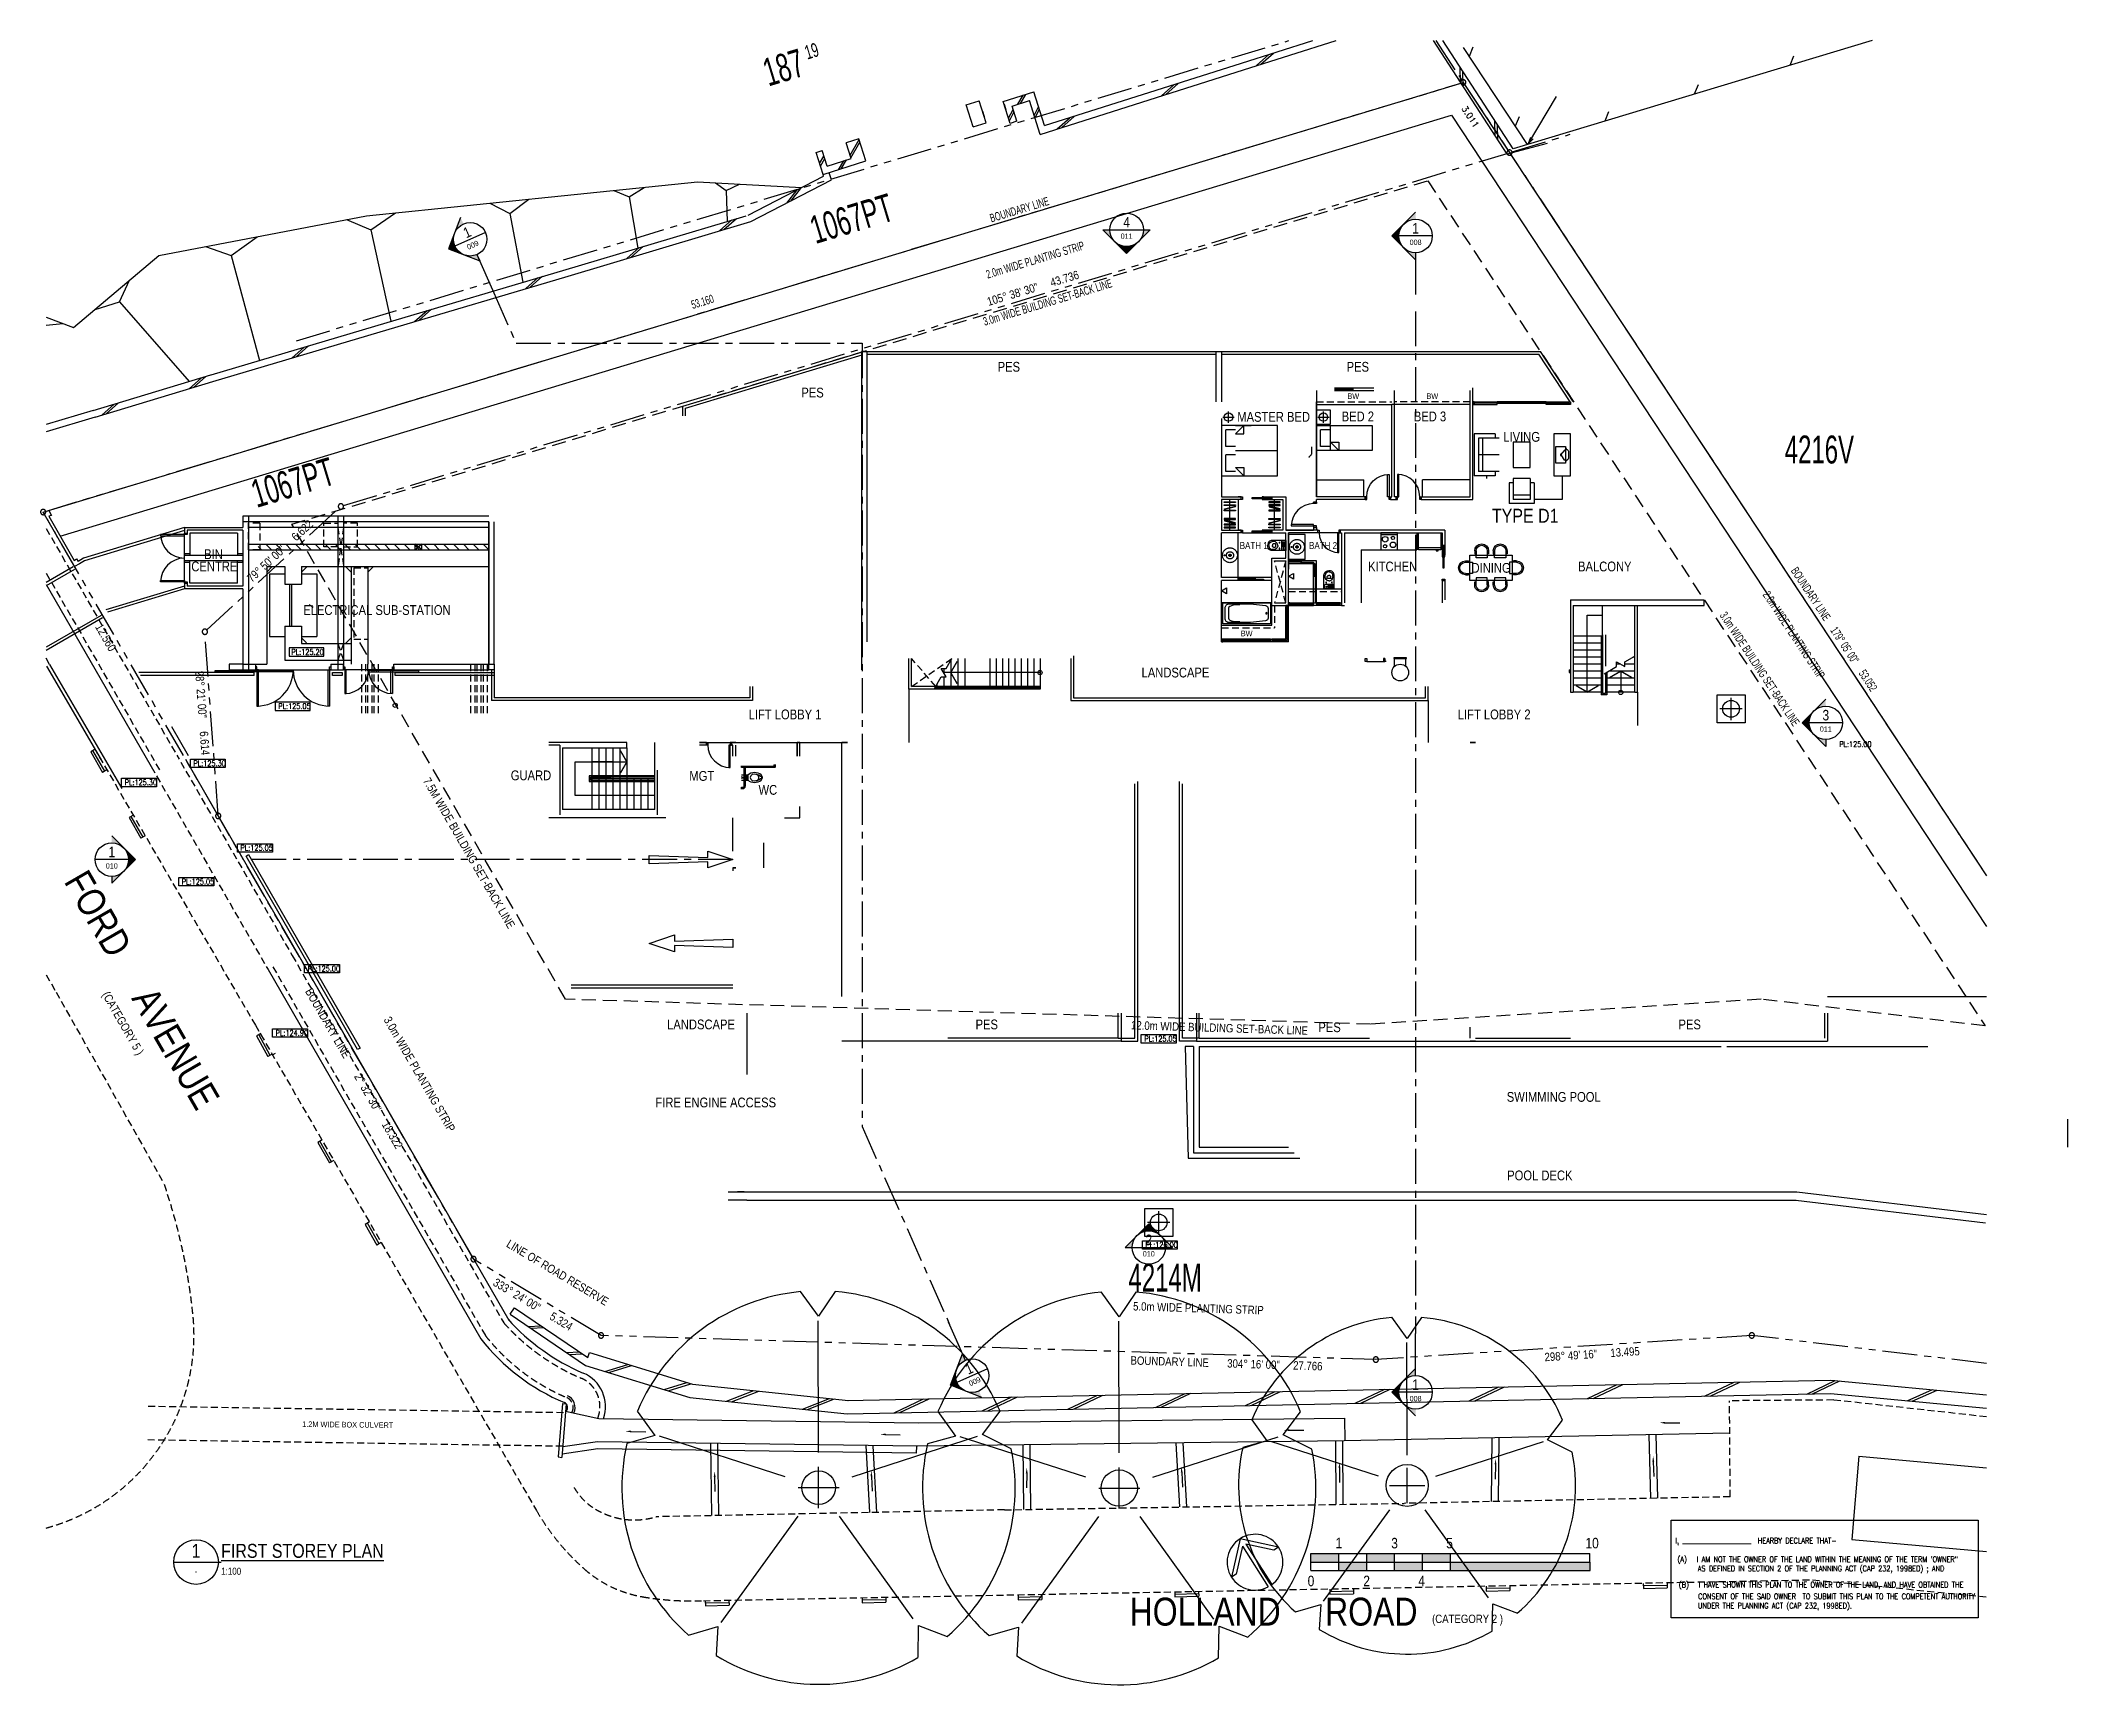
# Model space of a CAD drawing. Extents: x -202 to 72400, y -2144 to 57100.
import ezdxf
from ezdxf.enums import TextEntityAlignment as Align

# ---------------------------------------------------------------- set-up
doc = ezdxf.new("R2010")
doc.units = 0
doc.header["$LTSCALE"] = 1000
doc.header["$MEASUREMENT"] = 0
for name, pattern in [('CENTER', [2, 1.25, -0.25, 0.25, -0.25]), ('DASHED', [0.75, 0.5, -0.25]), ('HIDDEN', [0.375, 0.25, -0.125]), ('PHANTOM', [2.5, 1.25, -0.25, 0.25, -0.25, 0.25, -0.25])]:
    doc.linetypes.add(name, pattern=pattern)
doc.layers.get('0').update_dxf_attribs({"linetype": 'CONTINUOUS'})
for name, color, linetype in [('A-_ANOT----_T-', 7, 'CONTINUOUS'), ('A-_ANOTENDO_E-', 7, 'CONTINUOUS'), ('A-_ANOTSYBL_E-', 7, 'CONTINUOUS'), ('A-_ANOTTBLK_E-', 7, 'CONTINUOUS'), ('A-_AREAGFAD_I-', 7, 'CONTINUOUS'), ('A-_COLN----_E-', 3, 'CONTINUOUS'), ('A-_DOOR----_E-', 7, 'CONTINUOUS'), ('A-_EQPT----_E-', 7, 'CONTINUOUS'), ('A-_FIXR----_E-', 7, 'CONTINUOUS'), ('A-_FURT----_E-', 4, 'CONTINUOUS'), ('A-_LNSP----_E-_E', 4, 'CONTINUOUS'), ('A-_POOL----_E-', 174, 'CONTINUOUS'), ('A-_RETW----_E-', 1, 'CONTINUOUS'), ('A-_ROAD----_E-', 14, 'CONTINUOUS'), ('A-_ROADWIDL_E-', 7, 'CONTINUOUS'), ('A-_ROOF----_E-', 7, 'CONTINUOUS'), ('A-_SANIFIXR_E-', 7, 'CONTINUOUS'), ('A-_SDRN----_E-', 5, 'CONTINUOUS'), ('A-_SDRN----_E-_E', 7, 'CONTINUOUS'), ('A-_SITEBNRY_E-', 230, 'PHANTOM'), ('A-_SITENRTH_E-', 7, 'CONTINUOUS'), ('A-_SITESTBK_E-', 1, 'DASHED'), ('A-_SITEWALL_E-', 7, 'CONTINUOUS'), ('A-_SLABSTEP_E-', 7, 'CONTINUOUS'), ('A-_SPAC----_E-', 7, 'CONTINUOUS'), ('A-_STRC----_E-', 7, 'CONTINUOUS'), ('A-_TOPOPLVL_E-', 7, 'CONTINUOUS'), ('A-_TOPOSLOP_E-', 7, 'CONTINUOUS'), ('A-_WALL----_E-', 1, 'CONTINUOUS'), ('A-_WALLPARP_E-', 7, 'CONTINUOUS'), ('A-_WALLSTRU_E-', 3, 'CONTINUOUS'), ('A-_WIND----_E-', 7, 'CONTINUOUS'), ('BRG_DIST', 1, 'CONTINUOUS'), ('CD', 8, 'CONTINUOUS'), ('DETAIL-1', 3, 'CONTINUOUS'), ('DETAIL-2', 1, 'CONTINUOUS'), ('FP', 5, 'CENTER'), ('HIDDEN', 5, 'HIDDEN'), ('MERGE', 7, 'CONTINUOUS'), ('OTHERS', 31, 'CONTINUOUS'), ('WALL', 2, 'CONTINUOUS')]:
    doc.layers.add(name, color=color, linetype=linetype)
doc.styles.add('ARIAL-NARROW', font='ARIALN.TTF')
doc.styles.add('ROMAND', font='romand.shx')
doc.styles.add('ROMANS', font='romans.shx', dxfattribs={"width": 0.65, "height": 250})

msp = doc.modelspace()

# ---------------------------------------------------------------- texts
at = {"layer": 'A-_ANOT----_T-', "style": 'ARIAL-NARROW'}
msp.add_text('TYPE D1', height=500, dxfattribs=at).set_placement((51784, 39828))
at = {"layer": 'A-_ANOTSYBL_E-', "style": 'ARIAL-NARROW'}
for s, p in [('1', (46185, 3095)), ('3', (48178, 3089)), ('5', (50146, 3091)), ('10', (55134, 3090)), ('0', (45185, 1734)), ('2', (47178, 1734)), ('4', (49146, 1734))]:
    msp.add_text(s, height=375, dxfattribs=at).set_placement(p)
at = {"layer": 'A-_ROAD----_E-', "linetype": 'HIDDEN', "style": 'ARIAL-NARROW'}
msp.add_text('FORD     AVENUE', height=1000, rotation=299.99683, dxfattribs=at).set_placement((3003, 22846), align=Align.CENTER)
msp.add_text('HOLLAND     ROAD', height=1000, dxfattribs=at).set_placement((43964, 323), align=Align.CENTER)
at = {"layer": 'A-_SDRN----_E-_E', "linetype": 'HIDDEN', "style": 'ARIAL-NARROW'}
msp.add_text('1.2M WIDE BOX CULVERT', height=200, rotation=359.33463, dxfattribs=at).set_placement((9169, 7439))
at = {"layer": 'A-_SITEBNRY_E-', "color": 7, "style": 'ARIAL-NARROW', "width": 0.75}
for s, height, p in [('187', 1000, (26556, 55658)), ('19', 500, (27491, 56486)), ('1067PT', 1000, (28996, 50245)), ('1067PT', 1000, (8979, 40793))]:
    msp.add_text(s, height=height, rotation=16.87311, dxfattribs=at).set_placement(p, align=Align.CENTER)
for s, rotation, p in [('BOUNDARY LINE', 16.87311, (34859, 51045)), ('BOUNDARY LINE     179%%d 05\' 00"     53.052', 303.48471, (64045, 36013))]:
    msp.add_text(s, height=300, rotation=rotation, dxfattribs=at).set_placement(p, align=Align.MIDDLE_CENTER)
msp.add_text('53.160', height=300, rotation=16.87311, dxfattribs=at).set_placement((23157, 47483))
for s, p in [('4216V', (63514, 41950)), ('4214M', (40080, 12290))]:
    msp.add_text(s, height=1000, dxfattribs=at).set_placement(p, align=Align.CENTER)
at = {"layer": 'A-_SITEBNRY_E-', "color": 7, "style": 'ARIAL-NARROW'}
for s, rotation, p in [('79%%d 50\' 00"     6.622', 42.84975, (7365, 37675)), ('12.560', 299.94441, (1742, 36099)), ('28%%d 21\' 00"     6.614', 274.29779, (5336, 34513)), ('2%%d 32\' 30"     18.322', 299.94441, (11020, 19993)), ('333%%d 24\' 00"     5.324', 329.08539, (15978, 12526)), ('298%%d 49\' 16"     13.495', 3.67458, (53680, 9790)), ('304%%d 16\' 00"     27.766', 358.21913, (42299, 9569))]:
    msp.add_text(s, height=300, rotation=rotation, dxfattribs=at).set_placement(p)
for s, rotation, p in [('(CATEGORY 5 )', 299.94441, (2753, 21901)), ('BOUNDARY LINE', 299.94441, (10094, 21901)), ('LINE OF ROAD RESERVE', 329.08539, (18319, 12968)), ('BOUNDARY LINE', 358.21913, (40244, 9782))]:
    msp.add_text(s, height=300, rotation=rotation, dxfattribs=at).set_placement(p, align=Align.MIDDLE_CENTER)
at = {"layer": 'A-_SITEBNRY_E-', "color": 7, "insert": (33669, 47879), "char_height": 300, "width": 8770.86, "attachment_point": 1, "rotation": 16.87311, "style": 'ARIAL-NARROW'}
msp.add_mtext('105%%d 38\' 30"     43.736', dxfattribs=at)
at = {"layer": 'A-_SITESTBK_E-', "style": 'ARIAL-NARROW', "width": 0.75}
for rotation, p in [(16.87311, (35870, 47722)), (303.48471, (61381, 34593))]:
    msp.add_text('3.0m WIDE BUILDING SET-BACK LINE', height=300, rotation=rotation, dxfattribs=at).set_placement(p, align=Align.MIDDLE_CENTER)
at = {"layer": 'A-_SITESTBK_E-', "style": 'ARIAL-NARROW'}
for s, rotation, p in [('7.5M WIDE BUILDING SET-BACK LINE', 299.94441, (15149, 27999)), ('12.0m WIDE BUILDING SET-BACK LINE', 358.21913, (42028, 21733))]:
    msp.add_text(s, height=300, rotation=rotation, dxfattribs=at).set_placement(p, align=Align.MIDDLE_CENTER)
msp.add_text('(CATEGORY 2 )', height=300, dxfattribs=at).set_placement((50911, 565), align=Align.MIDDLE_CENTER)
at = {"layer": 'A-_SPAC----_E-', "style": 'ARIAL-NARROW', "width": 0.75}
for rotation, p in [(16.87311, (35425, 49243)), (303.48471, (62603, 35807))]:
    msp.add_text('2.0m WIDE PLANTING STRIP', height=300, rotation=rotation, dxfattribs=at).set_placement(p, align=Align.MIDDLE_CENTER)
at = {"layer": 'A-_SPAC----_E-', "style": 'ARIAL-NARROW'}
for s, height, p in [('PES', 350, (34482, 45413)), ('PES', 350, (46982, 45413)), ('PES', 350, (27450, 44490)), ('BW', 200, (46819, 44361)), ('BW', 200, (49650, 44361)), ('MASTER BED', 350, (43966, 43620)), ('BED 2', 350, (46982, 43635)), ('BED 3', 350, (49567, 43635)), ('LIVING', 350, (52850, 42904)), ('BIN', 350, (5994, 38701)), ('BATH 1 ', 250, (43293, 39011)), ('BATH 2 ', 250, (45777, 39011)), ('CENTRE', 350, (6023, 38263)), ('KITCHEN', 350, (48230, 38261)), ('DINING', 350, (51756, 38211)), ('BALCONY', 350, (55828, 38261)), ('ELECTRICAL SUB-STATION', 350, (11848, 36700)), ('BW', 200, (43000, 35861)), ('LANDSCAPE', 350, (40450, 34461)), ('LIFT LOBBY 1', 350, (26465, 32961)), ('LIFT LOBBY 2', 350, (51865, 32961)), ('GUARD', 350, (17365, 30779)), ('MGT', 350, (23482, 30758)), ('WC', 350, (25850, 30259)), ('LANDSCAPE', 350, (23456, 21856)), ('PES', 350, (33691, 21856)), ('PES', 350, (45969, 21756)), ('PES', 350, (58869, 21856)), ('FIRE ENGINE ACCESS', 350, (23983, 19061)), ('SWIMMING POOL', 350, (53999, 19261))]:
    msp.add_text(s, height=height, dxfattribs=at).set_placement(p, align=Align.MIDDLE_CENTER)
for s, rotation, p in [('3.0m WIDE PLANTING STRIP', 299.94441, (13375, 20073)), ('5.0m WIDE PLANTING STRIP', 358.21913, (41272, 11692))]:
    msp.add_text(s, height=300, rotation=rotation, dxfattribs=at).set_placement(p, align=Align.MIDDLE_CENTER)
msp.add_text('POOL DECK', height=350, dxfattribs=at).set_placement((52331, 16273))
at = {"layer": 'A-_TOPOPLVL_E-', "style": 'ROMANS', "width": 0.7}
for s, p in [('PL:125.20', (8783, 35098)), ('PL:125.05', (8314, 33156)), ('PL:125.00', (64224, 31796)), ('PL:125.30', (5275, 31108)), ('PL:125.30', (2812, 30426)), ('PL:125.05', (6961, 28082)), ('PL:125.05', (4859, 26871)), ('PL:125.00', (9367, 23755)), ('PL:124.90', (8219, 21454)), ('PL:125.05', (39335, 21244)), ('PL:126.00', (39373, 13862))]:
    msp.add_text(s, height=200, dxfattribs=at).set_placement(p)
at = {"layer": 'BRG_DIST', "style": 'ROMAND'}
msp.add_text('3.011', height=220, rotation=303.40301, dxfattribs=at).set_placement((50686, 54664))

# ---------------------------------------------------------------- blocks, each defined once
blk = doc.blocks.new('*X')
at = {"color": 0}
for p, q in [((436, 13164), (636, 13364)), ((789, 13164), (989, 13364)), ((1143, 13164), (1343, 13364)), ((1497, 13164), (1697, 13364)), ((1850, 13164), (2050, 13364)), ((2204, 13164), (2404, 13364)), ((2557, 13164), (2757, 13364)), ((2911, 13164), (3111, 13364)), ((3264, 13164), (3464, 13364)), ((3618, 13164), (3818, 13364)), ((3971, 13164), (4171, 13364)), ((4325, 13164), (4525, 13364)), ((4679, 13164), (4879, 13364)), ((5032, 13164), (5232, 13364)), ((5386, 13164), (5586, 13364)), ((5739, 13164), (5939, 13364)), ((6093, 13164), (6293, 13364)), ((6446, 13164), (6646, 13364)), ((6800, 13164), (7000, 13364)), ((7153, 13164), (7353, 13364)), ((7507, 13164), (7707, 13364)), ((7861, 13164), (8061, 13364)), ((8214, 13164), (8414, 13364)), ((8568, 13164), (8687, 13283))]:
    blk.add_line(p, q, dxfattribs=at)
blk = doc.blocks.new('SYMBOL_DRAWINGNO')
at = {"layer": 'A-_ANOTSYBL_E-'}
blk.add_line((7, -15), (23.99, -15), dxfattribs=at)
blk.add_circle((15, -15), 8, dxfattribs=at)
at = {"layer": 'A-_ANOTSYBL_E-', "style": 'ARIAL-NARROW'}
blk.add_attdef('-NO-', text='', height=5, dxfattribs=at).set_placement((15, -11), align=Align.MIDDLE_CENTER)
blk.add_attdef('%%UDWGTITLE%%U', text='', height=5, dxfattribs=at).set_placement((23.99, -15), align=Align.BOTTOM_LEFT)
blk.add_attdef('-REFNO-', text='', height=2.5, dxfattribs=at).set_placement((15, -17.06), align=Align.TOP_CENTER)
blk.add_attdef('-SCALE-', text='', height=2.5, dxfattribs=at).set_placement((23.99, -17.06), align=Align.TOP_LEFT)
blk = doc.blocks.new('LNSP0210')
for p, q in [((0, 438.4), (-46.2, 501.9)), ((42.6, 501.6), (0, 438.4)), ((0, 90), (-0.9, 426.7)), ((-463.9, 195.5), (-419.1, 132.9)), ((419.3, 136.2), (464, 195.2)), ((-419.1, 132.9), (-490.6, 112.9)), ((-85.6, 27.8), (-407, 131.4)), ((85.6, 27.8), (406.7, 131.2)), ((492.6, 99.3), (419.3, 136.2)), ((0, -52.7), (0, 52.7)), ((-52.7, 0), (52.7, 0)), ((-52.9, -72.8), (-250.5, -345.4)), ((52.9, -72.8), (241.4, -335.5)), ((-333, -377.5), (-257.6, -355.5)), ((-257.6, -355.5), (-262.3, -429.7)), ((254.2, -434.5), (255.5, -353.2)), ((255.5, -353.2), (328.9, -381.1))]:
    blk.add_line(p, q)
for centre, radius, start, end in [((0, 0), 503.4, 95.2192, 157.1426), ((0, 0), 503.4, 22.812, 85.1411), ((0, 0), 503.4, 167.0421, 228.5851), ((2.9, -2), 500, 310.6835, 11.6882), ((0, 0), 503.4, 238.5956, 300.3274)]:
    blk.add_arc(centre, radius, start, end)
blk = doc.blocks.new('ANOT0102')
for p, q in [((0, 500), (-500, 0)), ((-36, 363), (-399, 0)), ((-36, 363), (-36, -499)), ((500, 0), (0, 500)), ((399, 0), (36, 363)), ((36, 363), (36, -499)), ((-399, 0), (-500, 0)), ((500, 0), (399, 0))]:
    blk.add_line(p, q)
for start, end in [(0, 180), (274.0961, 0), (180, 265.904)]:
    blk.add_arc((0, 0), 500, start, end)
blk = doc.blocks.new('A$C3B3C0191')
at = {"layer": 'A-_ANOTENDO_E-'}
blk.add_lwpolyline([(11000, 0), (0, 0), (0, 3500), (11000, 3500)], close=True, dxfattribs=at)
at = {"layer": 'A-_ANOTENDO_E-', "style": 'ROMANS', "width": 0.7}
for s, p in [('I, _____________________  HEARBY DECLARE THAT-', (159, 2667)), ('(A)   I AM NOT THE OWNER OF THE LAND WITHIN THE MEANING OF THE TERM \'OWNER"', (232, 2000)), ('AS DEFINED IN SECTION 2 OF THE PLANNING ACT (CAP 232, 1998ED) ; AND', (960, 1667)), ('(B)   I HAVE SHOWN THIS PLAN TO THE OWNER OF THE LAND, AND HAVE OBTAINED THE', (280, 1085)), ('CONSENT OF THE SAID OWNER  TO SUBMIT THIS PLAN TO THE COMPETENT AUTHORITY', (972, 667)), ('UNDER THE PLANNING ACT (CAP 232, 1998ED).', (963, 333))]:
    blk.add_text(s, height=200, dxfattribs=at).set_placement(p)
blk = doc.blocks.new('SYMBOL_SECTIONLEFT2')
at = {"layer": 'A-_ANOTSYBL_E-'}
h = blk.add_hatch(color=256, dxfattribs=at)
h.paths.add_polyline_path([(0, 8.49), (0, 6, 0.198912), (-4.24, 4.24)])
h.paths.add_polyline_path([(-4.24, -4.24, 0.198912), (0, -6), (0, -8.49)])
blk.add_hatch(color=256, dxfattribs=at).paths.add_polyline_path([(-4.24, -4.24, -0.198912), (-6, 0, -0.198912), (-4.24, 4.24), (-8.49, 0)])
for p, q in [((0, 8.49), (-8.49, 0)), ((-8.49, 0), (0, -8.49)), ((6, 0), (-6, 0)), ((0, -6), (0, -21)), ((0, -6), (0, -8.49))]:
    blk.add_line(p, q, dxfattribs=at)
blk.add_circle((0, 0), 6, dxfattribs=at)
at = {"layer": 'A-_ANOTSYBL_E-', "style": 'ARIAL-NARROW'}
blk.add_attdef('-NO-', text='', height=3.75, dxfattribs=at).set_placement((0, 2.74), align=Align.MIDDLE_CENTER)
blk.add_attdef('-REFNO-', text='', height=1.88, dxfattribs=at).set_placement((0, -1.32), align=Align.TOP_CENTER)
blk = doc.blocks.new('SYMBOL_SECTIONLEFT1')
at = {"layer": 'A-_ANOTSYBL_E-'}
h = blk.add_hatch(color=256, dxfattribs=at)
h.paths.add_polyline_path([(0, -8.49), (0, -6, -0.198912), (-4.24, -4.24)])
h.paths.add_polyline_path([(-4.24, 4.24, -0.198912), (0, 6), (0, 8.49)])
blk.add_hatch(color=256, dxfattribs=at).paths.add_polyline_path([(-8.49, 0), (-4.24, -4.24, -0.198912), (-6, 0, -0.198912), (-4.24, 4.24)])
for p, q in [((0, 6), (0, 21)), ((-8.49, 0), (0, 8.49)), ((0, 6), (0, 8.49)), ((6, 0), (-6, 0)), ((0, -8.49), (-8.49, 0))]:
    blk.add_line(p, q, dxfattribs=at)
blk.add_circle((0, 0), 6, dxfattribs=at)
at = {"layer": 'A-_ANOTSYBL_E-', "style": 'ARIAL-NARROW'}
blk.add_attdef('-NO-', text='', height=3.75, dxfattribs=at).set_placement((0, 2.74), align=Align.MIDDLE_CENTER)
blk.add_attdef('-REFNO-', text='', height=1.88, dxfattribs=at).set_placement((0, -1.32), align=Align.TOP_CENTER)
blk = doc.blocks.new('SYMBOL_ELEVLEFT')
at = {"layer": 'A-_ANOTSYBL_E-'}
h = blk.add_hatch(color=256, dxfattribs=at)
h.paths.add_polyline_path([(0, 8.49), (0, 6, 0.198912), (-4.24, 4.24)])
h.paths.add_polyline_path([(-4.24, -4.24, 0.198912), (0, -6), (0, -8.49)])
blk.add_hatch(color=256, dxfattribs=at).paths.add_polyline_path([(-4.24, -4.24, -0.198912), (-6, 0, -0.198912), (-4.24, 4.24), (-8.49, 0)])
for p, q in [((0, 8.49), (-8.49, 0)), ((-8.49, 0), (0, -8.49)), ((6, 0), (-6, 0)), ((0, -6), (0, -8.49))]:
    blk.add_line(p, q, dxfattribs=at)
blk.add_circle((0, 0), 6, dxfattribs=at)
at = {"layer": 'A-_ANOTSYBL_E-', "style": 'ARIAL-NARROW'}
blk.add_attdef('-NO-', text='', height=3.75, dxfattribs=at).set_placement((0, 2.74), align=Align.MIDDLE_CENTER)
blk.add_attdef('-REFNO-', text='', height=1.88, dxfattribs=at).set_placement((0, -1.32), align=Align.TOP_CENTER)
blk = doc.blocks.new('SYMBOL_ELEVFRONT')
at = {"layer": 'A-_ANOTSYBL_E-'}
blk.add_hatch(color=256, dxfattribs=at).paths.add_polyline_path([(4.24, 4.24), (0, 8.49), (-4.24, 4.24, -0.414214)])
h = blk.add_hatch(color=256, dxfattribs=at)
h.paths.add_polyline_path([(-6, 0, -0.198912), (-4.24, 4.24), (-8.49, 0)])
h.paths.add_polyline_path([(8.49, 0), (4.24, 4.24, -0.198912), (6, 0)])
for p, q in [((-8.49, 0), (0, 8.49)), ((0, 8.49), (8.49, 0)), ((-8.49, 0), (8.49, 0))]:
    blk.add_line(p, q, dxfattribs=at)
blk.add_circle((0, 0), 6, dxfattribs=at)
at = {"layer": 'A-_ANOTSYBL_E-', "style": 'ARIAL-NARROW'}
blk.add_attdef('-NO-', text='', height=3.75, dxfattribs=at).set_placement((0, 2.74), align=Align.MIDDLE_CENTER)
blk.add_attdef('-REFNO-', text='', height=1.88, dxfattribs=at).set_placement((0, -1.32), align=Align.TOP_CENTER)
blk = doc.blocks.new('SYMBOL_ELEVRIGHT')
at = {"layer": 'A-_ANOTSYBL_E-'}
h = blk.add_hatch(color=256, dxfattribs=at)
h.paths.add_polyline_path([(0, 8.49), (0, 6, -0.198912), (4.24, 4.24)])
h.paths.add_polyline_path([(4.24, -4.24, -0.198912), (0, -6), (0, -8.49)])
blk.add_hatch(color=256, dxfattribs=at).paths.add_polyline_path([(4.24, -4.24, 0.198912), (6, 0, 0.198912), (4.24, 4.24), (8.49, 0)])
for p, q in [((0, 8.49), (8.49, 0)), ((6, 0), (-6, 0)), ((8.49, 0), (0, -8.49)), ((0, -6), (0, -8.49))]:
    blk.add_line(p, q, dxfattribs=at)
blk.add_circle((0, 0), 6, dxfattribs=at)
at = {"layer": 'A-_ANOTSYBL_E-', "style": 'ARIAL-NARROW'}
blk.add_attdef('-NO-', text='', height=3.75, dxfattribs=at).set_placement((0, 2.74), align=Align.MIDDLE_CENTER)
blk.add_attdef('-REFNO-', text='', height=1.88, dxfattribs=at).set_placement((0, -1.32), align=Align.TOP_CENTER)
blk = doc.blocks.new('SYMBOL_ELEVBACK')
at = {"layer": 'A-_ANOTSYBL_E-'}
h = blk.add_hatch(color=256, dxfattribs=at)
h.paths.add_polyline_path([(-8.49, 0), (-4.24, -4.24, -0.198912), (-6, 0)])
h.paths.add_polyline_path([(6, 0, -0.198912), (4.24, -4.24), (8.49, 0)])
blk.add_hatch(color=256, dxfattribs=at).paths.add_polyline_path([(-4.24, -4.24), (0, -8.49), (4.24, -4.24, -0.414214)])
for p, q in [((-8.49, 0), (8.49, 0)), ((-8.49, 0), (0, -8.49)), ((0, -8.49), (8.49, 0))]:
    blk.add_line(p, q, dxfattribs=at)
blk.add_circle((0, 0), 6, dxfattribs=at)
at = {"layer": 'A-_ANOTSYBL_E-', "style": 'ARIAL-NARROW'}
blk.add_attdef('-NO-', text='', height=3.75, dxfattribs=at).set_placement((0, 2.74), align=Align.MIDDLE_CENTER)
blk.add_attdef('-REFNO-', text='', height=1.88, dxfattribs=at).set_placement((0, -1.32), align=Align.TOP_CENTER)
blk = doc.blocks.new('DR900')
at = {"layer": 'A-_DOOR----_E-'}
for points in [[(50, 100), (100, 100), (100, 900), (50, 900)], [(0, 0), (50, 0), (50, 100), (0, 100)], [(900, 0), (850, 0), (850, 100), (900, 100)]]:
    blk.add_lwpolyline(points, close=True, dxfattribs=at)
blk.add_arc((50, 100), 800, 0, 90, dxfattribs=at)
blk = doc.blocks.new('TUB6')
at = {"layer": 'A-_FIXR----_E-'}
blk.add_lwpolyline([(1700, 375), (0, 375), (0, -375), (1700, -375)], close=True, dxfattribs=at)
blk.add_lwpolyline([(172, -274), (713, -338), (1471, -338, 0.414214), (1624, -185), (1624, 185, 0.414214), (1471, 338), (713, 338), (172, 274, 0.386807), (80, 173), (80, -173, 0.386807)], format="xyb", close=True, dxfattribs=at)
blk.add_lwpolyline([(1100, 300), (1207, 300, -0.120814), (1458, 243, -0.197037), (1500, 179), (1500, -179, -0.197037), (1458, -243, -0.120814), (1207, -300), (1100, -300, -0.096183)], format="xyb", dxfattribs=at)
blk.add_circle((144, -2), 23.9, dxfattribs=at)
blk = doc.blocks.new('HEM_DURA0401')
at = {"layer": 'MERGE', "color": 7}
for p, q in [((-265, 24), (-266, 1)), ((-266, 1), (-265, -23)), ((-262, 47), (-265, 24)), ((-257, 69), (-262, 47)), ((-250, 91), (-257, 69)), ((-241, 113), (-250, 91)), ((-230, 133), (-241, 113)), ((-218, 153), (-230, 133)), ((-204, 171), (-218, 153)), ((-188, 188), (-204, 171)), ((-171, 204), (-188, 188)), ((-153, 218), (-171, 204)), ((-133, 230), (-153, 218)), ((-113, 241), (-133, 230)), ((-91, 250), (-113, 241)), ((-69, 257), (-91, 250)), ((-47, 262), (-69, 257)), ((-24, 265), (-47, 262)), ((-1, 266), (-24, 265)), ((22, 265), (-1, 266)), ((45, 262), (22, 265)), ((68, 257), (45, 262)), ((90, 250), (68, 257)), ((111, 241), (90, 250)), ((132, 230), (111, 241)), ((151, 218), (132, 230)), ((170, 204), (151, 218)), ((187, 188), (170, 204)), ((202, 171), (187, 188)), ((216, 153), (202, 171)), ((229, 133), (216, 153)), ((240, 113), (229, 133)), ((248, 91), (240, 113)), ((255, 69), (248, 91)), ((260, 47), (255, 69)), ((263, 24), (260, 47)), ((264, 1), (263, 24)), ((263, -23), (264, 1)), ((-265, -23), (-262, -45)), ((-262, -45), (-257, -68)), ((-257, -68), (-250, -90)), ((-250, -90), (-241, -111)), ((-241, -111), (-230, -132)), ((-230, -132), (-218, -151)), ((-218, -151), (-204, -170)), ((-204, -170), (-188, -187)), ((-188, -187), (-171, -202)), ((-171, -202), (-153, -217)), ((-153, -217), (-133, -229)), ((-133, -229), (-113, -240)), ((-113, -240), (-91, -249)), ((-91, -249), (-69, -255)), ((-69, -255), (-47, -260)), ((-47, -260), (-24, -264)), ((-24, -264), (-1, -265)), ((-1, -265), (22, -264)), ((22, -264), (45, -260)), ((45, -260), (68, -255)), ((68, -255), (90, -249)), ((90, -249), (111, -240)), ((111, -240), (132, -229)), ((132, -229), (151, -217)), ((151, -217), (170, -202)), ((170, -202), (187, -187)), ((187, -187), (202, -170)), ((202, -170), (216, -151)), ((216, -151), (229, -132)), ((229, -132), (240, -111)), ((240, -111), (248, -90)), ((248, -90), (255, -68)), ((255, -68), (260, -45)), ((260, -45), (263, -23))]:
    blk.add_line(p, q, dxfattribs=at)
at = {"layer": 'MERGE', "color": 8}
for p, q in [((-57, 0), (60, 0)), ((-39, 3), (-40, -1)), ((-38, 10), (-39, 6)), ((-39, 6), (-39, 3)), ((-37, 13), (-38, 10)), ((-36, 16), (-37, 13)), ((-34, 19), (-36, 16)), ((-32, 22), (-34, 19)), ((-30, 25), (-32, 22)), ((-28, 27), (-30, 25)), ((-25, 30), (-28, 27)), ((-26, 4), (-27, 2)), ((-27, 2), (-27, -1)), ((-25, 8), (-26, 6)), ((-26, 6), (-26, 4)), ((-23, 32), (-25, 30)), ((-24, 11), (-25, 8)), ((-23, 13), (-24, 11)), ((-20, 34), (-23, 32)), ((-22, 15), (-23, 13)), ((-20, 16), (-22, 15)), ((-17, 35), (-20, 34)), ((-19, 18), (-20, 16)), ((-17, 20), (-19, 18)), ((-14, 36), (-17, 35)), ((-15, 21), (-17, 20)), ((-14, 200), (-15, 198)), ((-15, 198), (-15, 196)), ((-15, 196), (-15, 193)), ((-15, 193), (-14, 191)), ((-13, 22), (-15, 21)), ((-13, 203), (-14, 200)), ((-14, 191), (-13, 189)), ((-10, 38), (-14, 36)), ((-11, 205), (-13, 203)), ((-13, 189), (-11, 187)), ((-11, 23), (-13, 22)), ((-9, 206), (-11, 205)), ((-11, 187), (-9, 185)), ((-9, 24), (-11, 23)), ((-7, 38), (-10, 38)), ((-6, 208), (-9, 206)), ((-9, 185), (-6, 183)), ((-7, 25), (-9, 24)), ((-3, 39), (-7, 38)), ((-5, 26), (-7, 25)), ((-4, 209), (-6, 208)), ((-6, 183), (-4, 182)), ((-2, 26), (-5, 26)), ((-1, 209), (-4, 209)), ((-4, 182), (-1, 182)), ((0, 39), (-3, 39)), ((0, 26), (-2, 26)), ((2, 210), (-1, 209)), ((-1, 182), (2, 182)), ((0, 60), (0, -58)), ((3, 39), (0, 39)), ((2, 26), (0, 26)), ((5, 209), (2, 210)), ((2, 182), (5, 182)), ((5, 26), (2, 26)), ((7, 38), (3, 39)), ((8, 209), (5, 209)), ((5, 182), (8, 182)), ((7, 25), (5, 26)), ((10, 38), (7, 38)), ((9, 24), (7, 25)), ((11, 208), (8, 209)), ((8, 182), (11, 183)), ((11, 23), (9, 24)), ((14, 36), (10, 38)), ((13, 206), (11, 208)), ((11, 183), (13, 185)), ((13, 22), (11, 23)), ((15, 205), (13, 206)), ((13, 185), (15, 187)), ((15, 21), (13, 22)), ((17, 35), (14, 36)), ((17, 203), (15, 205)), ((15, 187), (17, 189)), ((17, 20), (15, 21)), ((18, 200), (17, 203)), ((17, 189), (18, 191)), ((20, 34), (17, 35)), ((19, 18), (17, 20)), ((19, 198), (18, 200)), ((18, 191), (19, 193)), ((19, 196), (19, 198)), ((19, 193), (19, 196)), ((20, 16), (19, 18)), ((23, 32), (20, 34)), ((22, 15), (20, 16)), ((23, 13), (22, 15)), ((25, 30), (23, 32)), ((24, 11), (23, 13)), ((25, 8), (24, 11)), ((28, 27), (25, 30)), ((26, 6), (25, 8)), ((26, 4), (26, 6)), ((27, 2), (26, 4)), ((27, -1), (27, 2)), ((30, 25), (28, 27)), ((32, 22), (30, 25)), ((34, 19), (32, 22)), ((36, 16), (34, 19)), ((37, 13), (36, 16)), ((38, 10), (37, 13)), ((39, 6), (38, 10)), ((39, 3), (39, 6)), ((40, -1), (39, 3)), ((-40, -1), (-39, -4)), ((-39, -4), (-39, -8)), ((-39, -8), (-38, -11)), ((-38, -11), (-37, -14)), ((-37, -14), (-36, -17)), ((-36, -17), (-34, -20)), ((-34, -20), (-32, -23)), ((-32, -23), (-30, -26)), ((-30, -26), (-28, -29)), ((-28, -29), (-25, -31)), ((-27, -1), (-27, -3)), ((-27, -3), (-26, -5)), ((-26, -5), (-26, -8)), ((-26, -8), (-25, -10)), ((-25, -10), (-24, -12)), ((-25, -31), (-23, -33)), ((-24, -12), (-23, -14)), ((-23, -14), (-22, -16)), ((-23, -33), (-20, -35)), ((-22, -16), (-20, -18)), ((-20, -18), (-19, -20)), ((-20, -35), (-17, -37)), ((-19, -20), (-17, -21)), ((-17, -21), (-15, -23)), ((-17, -37), (-14, -38)), ((-15, -23), (-13, -24)), ((-14, -38), (-10, -39)), ((-13, -24), (-11, -25)), ((-11, -25), (-9, -26)), ((-10, -39), (-7, -40)), ((-9, -26), (-7, -26)), ((-7, -26), (-5, -27)), ((-7, -40), (-3, -40)), ((-5, -27), (-2, -27)), ((-3, -40), (0, -40)), ((-2, -27), (0, -27)), ((0, -27), (2, -27)), ((0, -40), (3, -40)), ((2, -27), (5, -27)), ((3, -40), (7, -40)), ((5, -27), (7, -26)), ((7, -26), (9, -26)), ((7, -40), (10, -39)), ((9, -26), (11, -25)), ((10, -39), (14, -38)), ((11, -25), (13, -24)), ((13, -24), (15, -23)), ((14, -38), (17, -37)), ((15, -23), (17, -21)), ((17, -21), (19, -20)), ((17, -37), (20, -35)), ((19, -20), (20, -18)), ((20, -18), (22, -16)), ((20, -35), (23, -33)), ((22, -16), (23, -14)), ((23, -14), (24, -12)), ((23, -33), (25, -31)), ((24, -12), (25, -10)), ((25, -10), (26, -8)), ((25, -31), (28, -29)), ((26, -5), (27, -3)), ((26, -8), (26, -5)), ((27, -3), (27, -1)), ((28, -29), (30, -26)), ((30, -26), (32, -23)), ((32, -23), (34, -20)), ((34, -20), (36, -17)), ((36, -17), (37, -14)), ((37, -14), (38, -11)), ((38, -11), (39, -8)), ((39, -4), (40, -1)), ((39, -8), (39, -4))]:
    blk.add_line(p, q, dxfattribs=at)
blk.add_lwpolyline([(130, 0), (130, 11), (128, 23), (126, 34), (123, 44), (118, 55), (113, 65), (107, 75), (100, 84), (92, 92), (84, 100), (75, 107), (65, 113), (55, 118), (45, 122), (34, 126), (23, 128), (12, 130), (0, 130), (-11, 130), (-22, 128), (-33, 126), (-44, 122), (-55, 118), (-65, 113), (-74, 107), (-83, 100), (-92, 92), (-99, 84), (-106, 75), (-112, 65), (-117, 55), (-122, 44), (-125, 34), (-128, 23), (-129, 11), (-130, 0), (-129, -11), (-128, -23), (-125, -34), (-122, -44), (-117, -55), (-112, -65), (-106, -75), (-99, -84), (-92, -92), (-83, -100), (-74, -106), (-65, -113), (-55, -118), (-44, -122), (-33, -126), (-22, -128), (-11, -129), (0, -130), (12, -129), (23, -128), (34, -126), (45, -122), (55, -118), (65, -113), (75, -106), (84, -100), (92, -92), (100, -84), (107, -75), (113, -65), (118, -55), (123, -44), (126, -34), (128, -23), (130, -11), (130, 0), (130, 0)], close=True, dxfattribs=at)
blk = doc.blocks.new('HEM_DURA2501')
at = {"layer": 'MERGE', "color": 7}
for points in [[(-479, 184), (-484, 184), (-500, 182), (-523, 177), (-550, 167), (-578, 151), (-605, 127), (-628, 95), (-644, 52), (-649, -2)], [(-479, -184), (-484, -184), (-500, -182), (-523, -176), (-550, -167), (-578, -151), (-605, -127), (-628, -95), (-644, -52), (-649, 2)], [(-605, 0), (-606, -4), (-605, -15), (-603, -31), (-598, -50), (-590, -71), (-576, -92), (-555, -112), (-528, -128), (-491, -139)], [(-605, 0), (-605, 4), (-605, 15), (-603, 30), (-598, 50), (-589, 71), (-575, 92), (-554, 111), (-527, 128), (-491, 139)], [(-400, 139), (-402, 140), (-407, 140), (-414, 141), (-423, 142), (-435, 142), (-448, 143), (-462, 142), (-476, 141), (-491, 139)], [(-8, 184), (-24, 184), (-67, 184), (-130, 184), (-204, 184), (-282, 184), (-357, 184), (-419, 184), (-462, 184), (-479, 184)], [(-286, 0), (-286, 4), (-287, 15), (-290, 31), (-295, 50), (-304, 72), (-318, 93), (-338, 112), (-365, 128), (-400, 139)], [(-286, 0), (-286, -4), (-287, -15), (-289, -30), (-294, -49), (-303, -70), (-317, -92), (-337, -111), (-365, -128), (-400, -139)], [(-148, 149), (-149, 142), (-149, 120), (-150, 88), (-150, 49), (-151, 6), (-151, -39), (-151, -82), (-150, -120), (-148, -149)], [(-131, 167), (-132, 167), (-133, 167), (-136, 167), (-138, 167), (-141, 165), (-144, 163), (-146, 160), (-148, 155), (-148, 149)], [(0, 167), (-5, 167), (-17, 167), (-34, 167), (-55, 167), (-77, 167), (-97, 167), (-115, 167), (-127, 167), (-131, 167)], [(-7, 184), (-7, 184), (-6, 184), (-5, 184), (-4, 183), (-3, 183), (-2, 182), (-1, 181), (0, 179), (0, 177)], [(0, 177), (0, 165), (0, 132), (0, 85), (0, 29), (0, -29), (0, -85), (0, -132), (0, -165), (0, -177)], [(-400, -139), (-402, -140), (-407, -140), (-414, -141), (-423, -142), (-435, -142), (-448, -143), (-462, -142), (-476, -141), (-491, -139)], [(-8, -184), (-24, -184), (-67, -184), (-130, -184), (-204, -184), (-282, -184), (-357, -184), (-419, -184), (-462, -184), (-479, -184)], [(-131, -167), (-132, -167), (-133, -167), (-136, -167), (-138, -167), (-141, -165), (-144, -163), (-146, -160), (-148, -155), (-148, -149)], [(0, -167), (-5, -167), (-17, -167), (-34, -167), (-55, -167), (-77, -167), (-97, -167), (-115, -167), (-127, -167), (-131, -167)], [(-7, -184), (-7, -184), (-6, -184), (-5, -184), (-4, -183), (-3, -183), (-2, -182), (-1, -181), (0, -179), (0, -177)]]:
    blk.add_lwpolyline(points, dxfattribs=at)
at = {"layer": 'MERGE', "color": 8}
for points in [[(-362, 76), (-362, 75), (-362, 74), (-363, 73), (-365, 71), (-367, 69), (-369, 68), (-373, 66), (-377, 65), (-381, 65), (-381, 65), (-387, 65), (-393, 65), (-399, 65), (-405, 65), (-411, 65), (-415, 65), (-419, 66), (-422, 66), (-423, 66), (-423, 66), (-425, 65), (-430, 65), (-437, 62), (-446, 59), (-455, 53), (-463, 44), (-471, 32), (-476, 17), (-478, -2)], [(-362, -76), (-362, -75), (-362, -74), (-363, -73), (-365, -71), (-367, -69), (-369, -68), (-373, -66), (-377, -65), (-381, -65), (-381, -65), (-387, -65), (-393, -65), (-399, -65), (-405, -65), (-411, -65), (-415, -65), (-419, -66), (-422, -66), (-423, -66), (-423, -66), (-425, -65), (-430, -65), (-437, -62), (-446, -59), (-455, -53), (-463, -44), (-471, -32), (-476, -17), (-478, 2)], [(-371, 45), (-371, 44), (-369, 40), (-367, 33), (-366, 23), (-364, 12), (-363, -1), (-364, -15), (-366, -31), (-369, -47)], [(-247, 105), (-246, 105), (-241, 105), (-234, 105), (-226, 105), (-218, 105), (-210, 105), (-203, 105), (-199, 105), (-197, 105)], [(-212, 106), (-212, 108), (-213, 110), (-214, 112), (-215, 113), (-216, 114), (-218, 115), (-219, 116), (-221, 117), (-223, 117), (-223, 117), (-225, 117), (-227, 116), (-229, 115), (-230, 114), (-231, 113), (-232, 112), (-233, 110), (-234, 108), (-234, 106), (-234, 106), (-234, 104), (-233, 102), (-232, 101), (-231, 99), (-230, 98), (-229, 97), (-227, 96), (-225, 96), (-223, 95), (-223, 95), (-221, 96), (-219, 96), (-218, 97), (-216, 98), (-215, 99), (-214, 101), (-213, 102), (-212, 104), (-212, 106)], [(-223, 127), (-223, 125), (-223, 121), (-223, 115), (-223, 107), (-223, 100), (-223, 92), (-223, 86), (-223, 82), (-223, 80)], [(-148, 89), (-146, 89), (-140, 89), (-132, 89), (-122, 89), (-111, 89), (-101, 89), (-93, 89), (-87, 89), (-85, 89)], [(-89, 89), (-89, 94), (-91, 98), (-93, 103), (-95, 106), (-98, 110), (-102, 112), (-106, 114), (-111, 116), (-116, 116), (-116, 116), (-121, 116), (-125, 114), (-129, 112), (-133, 110), (-136, 106), (-139, 103), (-141, 98), (-142, 94), (-143, 89), (-143, 89), (-142, 84), (-141, 80), (-139, 75), (-136, 72), (-133, 68), (-129, 66), (-125, 64), (-121, 63), (-116, 62), (-116, 62), (-111, 63), (-106, 64), (-102, 66), (-98, 68), (-95, 72), (-93, 75), (-91, 80), (-89, 84), (-89, 89)], [(-14, 1), (-18, 1), (-30, 1), (-47, 1), (-67, 1), (-88, 1), (-108, 1), (-125, 1), (-137, 1), (-141, 1)], [(-98, 89), (-98, 92), (-99, 95), (-100, 98), (-102, 101), (-104, 103), (-107, 105), (-110, 106), (-113, 107), (-116, 107), (-116, 107), (-119, 107), (-122, 106), (-125, 105), (-127, 103), (-130, 101), (-131, 98), (-133, 95), (-134, 92), (-134, 89), (-134, 89), (-134, 86), (-133, 83), (-131, 80), (-130, 77), (-127, 75), (-125, 74), (-122, 72), (-119, 71), (-116, 71), (-116, 71), (-113, 71), (-110, 72), (-107, 74), (-104, 75), (-102, 77), (-100, 80), (-99, 83), (-98, 86), (-98, 89)], [(-26, 1), (-27, 10), (-29, 19), (-33, 27), (-38, 34), (-44, 40), (-51, 45), (-59, 49), (-68, 51), (-77, 52), (-77, 52), (-87, 51), (-95, 49), (-103, 45), (-110, 40), (-117, 34), (-122, 27), (-125, 19), (-128, 10), (-129, 1), (-129, 1), (-128, -8), (-125, -17), (-122, -25), (-117, -32), (-110, -38), (-103, -43), (-95, -47), (-87, -50), (-77, -50), (-77, -50), (-68, -50), (-59, -47), (-51, -43), (-44, -38), (-38, -32), (-33, -25), (-29, -17), (-27, -8), (-26, 1)], [(-117, 116), (-114, 116), (-106, 116), (-95, 116), (-82, 116), (-68, 117), (-55, 117), (-44, 117), (-37, 117), (-34, 117)], [(-116, 124), (-116, 121), (-116, 115), (-116, 106), (-116, 95), (-116, 84), (-116, 73), (-116, 64), (-116, 58), (-116, 55)], [(-39, 1), (-39, 8), (-41, 14), (-44, 20), (-48, 26), (-52, 30), (-58, 34), (-64, 37), (-70, 39), (-77, 40), (-77, 40), (-84, 39), (-91, 37), (-97, 34), (-102, 30), (-107, 26), (-111, 20), (-114, 14), (-115, 8), (-116, 1), (-116, 1), (-115, -6), (-114, -13), (-111, -19), (-107, -24), (-102, -29), (-97, -32), (-91, -35), (-84, -37), (-77, -38), (-77, -38), (-70, -37), (-64, -35), (-58, -32), (-52, -29), (-48, -24), (-44, -19), (-41, -13), (-39, -6), (-39, 1)], [(-106, 64), (-106, 64), (-103, 65), (-100, 66), (-97, 67), (-93, 69), (-89, 70), (-86, 71), (-84, 72), (-83, 72)], [(-95, 102), (-94, 102), (-91, 102), (-87, 102), (-83, 102), (-78, 102), (-73, 102), (-69, 102), (-66, 102), (-65, 102)], [(-70, 102), (-70, 103), (-70, 105), (-71, 106), (-72, 107), (-73, 108), (-74, 109), (-75, 110), (-77, 110), (-78, 110), (-78, 110), (-80, 110), (-81, 110), (-83, 109), (-84, 108), (-85, 107), (-86, 106), (-87, 105), (-87, 103), (-87, 102), (-87, 102), (-87, 100), (-87, 99), (-86, 97), (-85, 96), (-84, 95), (-83, 94), (-81, 94), (-80, 93), (-78, 93), (-78, 93), (-77, 93), (-75, 94), (-74, 94), (-73, 95), (-72, 96), (-71, 97), (-70, 99), (-70, 100), (-70, 102)], [(-83, 72), (-82, 72), (-79, 72), (-74, 72), (-69, 72), (-63, 72), (-57, 72), (-53, 72), (-50, 72), (-48, 72)], [(-78, 122), (-78, 121), (-78, 118), (-78, 112), (-78, 106), (-78, 100), (-78, 94), (-78, 89), (-78, 85), (-78, 84)], [(-77, 60), (-77, 56), (-77, 45), (-77, 29), (-77, 10), (-77, -9), (-77, -28), (-77, -44), (-77, -55), (-77, -59)], [(-55, 91), (-55, 92), (-55, 94), (-54, 97), (-52, 101), (-50, 106), (-47, 110), (-43, 113), (-37, 115), (-30, 116)], [(-55, 91), (-55, 90), (-55, 88), (-54, 84), (-53, 81), (-51, 76), (-48, 73), (-43, 69), (-37, 67), (-29, 66), (-29, 66), (-21, 66), (-15, 66), (-11, 66), (-7, 66), (-5, 66), (-4, 66), (-3, 66), (-3, 66), (-2, 66)], [(-30, 116), (-29, 116), (-26, 116), (-22, 116), (-18, 116), (-13, 116), (-8, 116), (-4, 116), (-1, 116), (0, 116)], [(-247, -105), (-246, -105), (-241, -105), (-234, -105), (-226, -105), (-218, -105), (-210, -105), (-203, -105), (-199, -105), (-197, -105)], [(-212, -106), (-212, -104), (-213, -102), (-214, -101), (-215, -99), (-216, -98), (-218, -97), (-219, -96), (-221, -96), (-223, -95), (-223, -95), (-225, -96), (-227, -96), (-229, -97), (-230, -98), (-231, -99), (-232, -101), (-233, -102), (-234, -104), (-234, -106), (-234, -106), (-234, -108), (-233, -110), (-232, -112), (-231, -113), (-230, -114), (-229, -115), (-227, -116), (-225, -117), (-223, -117), (-223, -117), (-221, -117), (-219, -116), (-218, -115), (-216, -114), (-215, -113), (-214, -112), (-213, -110), (-212, -108), (-212, -106)], [(-223, -127), (-223, -125), (-223, -121), (-223, -115), (-223, -107), (-223, -100), (-223, -92), (-223, -86), (-223, -82), (-223, -80)], [(-96, -103), (-94, -103), (-89, -103), (-83, -103), (-75, -103), (-66, -103), (-58, -103), (-52, -103), (-47, -103), (-45, -103)], [(-54, -103), (-54, -100), (-55, -97), (-57, -94), (-58, -92), (-60, -90), (-63, -88), (-66, -87), (-69, -86), (-72, -85), (-72, -85), (-75, -86), (-78, -87), (-81, -88), (-83, -90), (-85, -92), (-87, -94), (-88, -97), (-89, -100), (-89, -103), (-89, -103), (-89, -106), (-88, -109), (-87, -112), (-85, -114), (-83, -116), (-81, -118), (-78, -119), (-75, -120), (-72, -121), (-72, -121), (-69, -120), (-66, -119), (-63, -118), (-60, -116), (-58, -114), (-57, -112), (-55, -109), (-54, -106), (-54, -103)], [(-62, -103), (-62, -101), (-62, -100), (-63, -98), (-64, -97), (-65, -95), (-67, -94), (-68, -94), (-70, -93), (-72, -93), (-72, -93), (-74, -93), (-75, -94), (-77, -94), (-78, -95), (-79, -97), (-80, -98), (-81, -100), (-81, -101), (-82, -103), (-82, -103), (-81, -105), (-81, -106), (-80, -108), (-79, -109), (-78, -111), (-77, -112), (-75, -112), (-74, -113), (-72, -113), (-72, -113), (-70, -113), (-68, -112), (-67, -112), (-65, -111), (-64, -109), (-63, -108), (-62, -106), (-62, -105), (-62, -103)], [(-72, -125), (-72, -123), (-72, -119), (-72, -113), (-72, -106), (-72, -98), (-72, -90), (-72, -84), (-72, -80), (-72, -78)]]:
    blk.add_lwpolyline(points, dxfattribs=at)
blk = doc.blocks.new('SANISHSP')
blk.add_lwpolyline([(0, 0), (-52, -90), (52, -90)], close=True)
blk = doc.blocks.new('DR800')
at = {"layer": 'A-_DOOR----_E-'}
for points in [[(50, 100), (100, 100), (100, 800), (50, 800)], [(0, 0), (50, 0), (50, 100), (0, 100)], [(800, 0), (750, 0), (750, 100), (800, 100)]]:
    blk.add_lwpolyline(points, close=True, dxfattribs=at)
blk.add_arc((50, 100), 700, 0, 90, dxfattribs=at)
blk = doc.blocks.new('EQPTRFSP')
for p, q in [((400, 0), (-400, 0)), ((-400, 0), (-400, -600)), ((400, -600), (400, 0)), ((-400, -534), (400, -534)), ((-400, -600), (400, -600))]:
    blk.add_line(p, q)
blk.add_lwpolyline([(-312, -600), (-238, -600), (-238, -637), (-312, -637)], close=True)
blk = doc.blocks.new('EQPTCKSP')
for p, q in [((300, 0), (-300, 0)), ((-300, 0), (-300, -600)), ((300, -600), (300, 0)), ((-300, -50), (300, -50)), ((-300, -600), (300, -600))]:
    blk.add_line(p, q)
for centre, radius in [((-140, -225), 100), ((-140, -475), 60), ((140, -425), 100), ((140, -175), 60)]:
    blk.add_circle(centre, radius)
blk = doc.blocks.new('DINING_TABLE_REC_6')
at = {"layer": 'A-_FURT----_E-'}
for p, q in [((-912, 250), (-808, 250)), ((-912, 200), (-762, 200)), ((-808, 250), (-808, 200)), ((-762, 432), (-762, -432)), ((737, 457), (-737, 457)), ((-583, 607), (-583, 503)), ((-583, 503), (-533, 503)), ((-533, 607), (-533, 457)), ((-133, 607), (-133, 457)), ((-83, 503), (-133, 503)), ((-83, 607), (-83, 503)), ((83, 607), (83, 503)), ((83, 503), (133, 503)), ((133, 607), (133, 457)), ((533, 607), (533, 457)), ((583, 503), (533, 503)), ((583, 607), (583, 503)), ((762, -432), (762, 432)), ((912, 200), (762, 200)), ((808, 250), (808, 200)), ((912, 250), (808, 250)), ((-912, -200), (-762, -200)), ((-912, -250), (-808, -250)), ((-808, -250), (-808, -200)), ((-737, -457), (737, -457)), ((-583, -607), (-583, -503)), ((-583, -503), (-533, -503)), ((-533, -607), (-533, -457)), ((-133, -607), (-133, -457)), ((-83, -503), (-133, -503)), ((-83, -607), (-83, -503)), ((83, -607), (83, -503)), ((83, -503), (133, -503)), ((133, -607), (133, -457)), ((533, -607), (533, -457)), ((583, -503), (533, -503)), ((583, -607), (583, -503)), ((912, -200), (762, -200)), ((808, -250), (808, -200)), ((912, -250), (808, -250))]:
    blk.add_line(p, q, dxfattribs=at)
at = {"layer": 'A-_FURT----_E-', "color": 8}
for points in [[(-762, 200), (-662, 200), (-662, -200), (-762, -200)], [(-533, 457), (-533, 357), (-133, 357), (-133, 457)], [(133, 457), (133, 357), (533, 357), (533, 457)], [(762, 200), (662, 200), (662, -200), (762, -200)], [(-533, -457), (-533, -357), (-133, -357), (-133, -457)], [(133, -457), (133, -357), (533, -357), (533, -457)]]:
    blk.add_lwpolyline(points, dxfattribs=at)
at = {"layer": 'A-_FURT----_E-'}
for centre, radius, start, end in [((-333, 608), 250, 359.81515, 179.81515), ((-333, 608), 200, 359.81515, 179.81515), ((333, 608), 250, 0.18485, 180.18485), ((333, 608), 200, 0.18485, 180.18485), ((-913, 0), 250, 90.18485, 270.18485), ((-913, 0), 200, 90.18485, 270.18485), ((-737, 432), 25, 90, 180), ((-737, 432), 25, 90, 180), ((737, 432), 25, 0, 90), ((913, 0), 250, 269.81515, 89.81515), ((913, 0), 200, 269.81515, 89.81515), ((-737, -432), 25, 180, 270), ((-333, -608), 250, 180.18485, 0.18485), ((-333, -608), 200, 180.18485, 0.18485), ((333, -608), 250, 179.81515, 359.81515), ((333, -608), 200, 179.81515, 359.81515), ((737, -432), 25, 270, 360)]:
    blk.add_arc(centre, radius, start, end, dxfattribs=at)

# ---------------------------------------------------------------- linework, layer by layer
at = {"layer": 'A-_ANOTSYBL_E-', "linetype": 'CENTER'}
for p, q in [((49050, 47399), (49050, 10780)), ((24600, 27761), (7353, 27761))]:
    msp.add_line(p, q, dxfattribs=at)
at = {"layer": 'A-_ANOTSYBL_E-'}
for p, q in [((45300, 2310), (45300, 2900)), ((45300, 2900), (55288, 2900)), ((45300, 2600), (55300, 2600)), ((45300, 2300), (55300, 2300)), ((46300, 2300), (46300, 2900)), ((47300, 2300), (47300, 2900)), ((48300, 2300), (48300, 2900)), ((48300, 2300), (48300, 2900)), ((49300, 2300), (49300, 2900)), ((50300, 2300), (50300, 2900)), ((55300, 2300), (55288, 2900))]:
    msp.add_line(p, q, dxfattribs=at)
at = {"layer": 'A-_ANOTSYBL_E-', "linetype": 'CENTER'}
msp.add_lwpolyline([(16037, 48061), (16831, 46261), (29225, 46261), (29225, 18202), (29225, 18202), (32708, 10317)], dxfattribs=at)
at = {"layer": 'A-_ANOTSYBL_E-'}
for points in [[(21600, 27611), (21600, 27911), (23700, 27836), (23700, 28061), (24600, 27761), (23700, 27461), (23700, 27686), (21600, 27611), (21600, 27911)], [(24600, 24911), (24600, 24611), (22500, 24686), (22500, 24461), (21600, 24761), (22500, 25061), (22500, 24836), (24600, 24911), (24600, 24611)]]:
    msp.add_lwpolyline(points, dxfattribs=at)
msp.add_arc((45310, 2310), 10, 180, 270, dxfattribs=at)
for points in [[(45300, 2900), (45300, 2600), (46300, 2900), (46300, 2600)], [(46300, 2300), (46300, 2600), (47300, 2300), (47300, 2600)], [(47300, 2900), (47300, 2600), (48300, 2900), (48300, 2600)], [(48300, 2300), (48300, 2600), (49300, 2300), (49300, 2600)], [(49300, 2900), (49300, 2600), (50300, 2900), (50300, 2600)], [(50300, 2300), (50300, 2600), (55300, 2300), (55300, 2600)]]:
    msp.add_solid(points, dxfattribs=at)
at = {"layer": 'A-_ANOTTBLK_E-'}
msp.add_line((19550, 30711), (19550, 30611), dxfattribs=at)
at = {"layer": 'A-_AREAGFAD_I-'}
msp.add_line((7050, 34561), (7050, 34561), dxfattribs=at)
msp.add_line((7050, 34561), (7050, 34561), dxfattribs=at)
at = {"layer": 'A-_COLN----_E-'}
for p, q in [((7250, 40061), (7050, 40061)), ((7050, 40061), (7050, 39861)), ((7250, 40061), (7250, 39861)), ((10650, 40061), (10450, 40061)), ((10450, 40061), (10450, 39861)), ((10650, 40061), (10650, 39861)), ((7250, 39861), (7050, 39861)), ((10650, 39861), (10450, 39861)), ((7050, 34791), (7050, 34561)), ((7050, 34761), (7250, 34761)), ((7050, 34561), (7250, 34561)), ((7250, 34761), (7250, 34561)), ((10450, 34761), (10650, 34761)), ((10450, 34761), (10450, 34561)), ((10450, 34561), (10650, 34561)), ((10650, 34761), (10650, 34561))]:
    msp.add_line(p, q, dxfattribs=at)
msp.add_lwpolyline([(15850, 34761), (16050, 34761), (16050, 34561), (15850, 34561)], close=True, dxfattribs=at)
at = {"layer": 'A-_DOOR----_E-'}
for p, q in [((10920, 35701), (10720, 35501)), ((48300, 34685), (48300, 34961)), ((48700, 34685), (48700, 34961)), ((7500, 34561), (10200, 34561)), ((15950, 34561), (15950, 33461)), ((16050, 34561), (16050, 33561)), ((27000, 31961), (28500, 31961))]:
    msp.add_line(p, q, dxfattribs=at)
for points in [[(42850, 40761), (42850, 40661), (42800, 40661), (42800, 40761)], [(43900, 40736), (43900, 40686), (43200, 40686), (43200, 40736)], [(43550, 40761), (43550, 40661), (43600, 40661), (43600, 40761)], [(4100, 39409), (4100, 39359), (4950, 39359), (4950, 39409)], [(4950, 39409), (4950, 39459), (5050, 39459), (5050, 39409)], [(42850, 39561), (42850, 39461), (42800, 39461), (42800, 39561)], [(43900, 39536), (43900, 39486), (43200, 39486), (43200, 39536)], [(43550, 39561), (43550, 39461), (43600, 39461), (43600, 39561)], [(50100, 38661), (50000, 38661), (50000, 38611), (50100, 38611)], [(50100, 38661), (50000, 38661), (50000, 38611), (50100, 38611)], [(50025, 39011), (50025, 38211), (50075, 38211), (50075, 39011)], [(4100, 37709), (4100, 37759), (4950, 37759), (4950, 37709)], [(50100, 37761), (50000, 37761), (50000, 37811), (50100, 37811)], [(50100, 37761), (50000, 37761), (50000, 37811), (50100, 37811)], [(4950, 37659), (4950, 37709), (5050, 37709), (5050, 37659)], [(47300, 34961), (47300, 34861), (47250, 34861), (47250, 34961)], [(47900, 34961), (47900, 34861), (47950, 34861), (47950, 34961)], [(48725, 34961), (48725, 34986), (48275, 34986), (48275, 34961)], [(6048, 34536), (8852, 34536), (8852, 34486), (6048, 34486)], [(7500, 34561), (7550, 34561), (7550, 34661), (7500, 34661)], [(7550, 33261), (7600, 33261), (7600, 34561), (7550, 34561)], [(10150, 33261), (10100, 33261), (10100, 34561), (10150, 34561)], [(10200, 34561), (10150, 34561), (10150, 34661), (10200, 34661)], [(10700, 34561), (10650, 34561), (10650, 34661), (10700, 34661)], [(10700, 33711), (10750, 33711), (10750, 34561), (10700, 34561)], [(13350, 34536), (11550, 34536), (11550, 34486), (13350, 34486)], [(12400, 33711), (12350, 33711), (12350, 34561), (12400, 34561)], [(12450, 34561), (12400, 34561), (12400, 34661), (12450, 34661)], [(7164, 27889), (7251, 27939), (11244, 21007), (11157, 20957), (7164, 27889)]]:
    msp.add_lwpolyline(points, close=True, dxfattribs=at)
at = {"layer": 'A-_DOOR----_E-', "color": 6}
for points in [[(10600, 34361), (10250, 34361), (10250, 34461), (10600, 34461)], [(12500, 34461), (16050, 34461), (16050, 34361), (12500, 34361)]]:
    msp.add_lwpolyline(points, close=True, dxfattribs=at)
at = {"layer": 'A-_DOOR----_E-'}
for centre, radius, start, end in [((4950, 39409), 850, 180, 270), ((4950, 37709), 850, 90, 180), ((7550, 34561), 1300, 270, 360), ((10150, 34561), 1300, 180, 270), ((10700, 34561), 850, 270, 360), ((12400, 34561), 850, 180, 270)]:
    msp.add_arc(centre, radius, start, end, dxfattribs=at)
at = {"layer": 'A-_FIXR----_E-', "color": 8}
for p, q in [((42400, 39561), (42400, 40661)), ((44000, 39561), (44000, 40661)), ((42400, 40361), (42400, 40361)), ((44000, 40361), (44000, 40361)), ((42400, 39861), (42400, 39861)), ((44000, 39861), (44000, 39861))]:
    msp.add_line(p, q, dxfattribs=at)
at = {"layer": 'A-_FIXR----_E-'}
for p, q in [((42700, 40661), (42700, 39561)), ((45500, 41361), (47200, 41361)), ((47200, 40761), (47200, 41361)), ((51000, 41361), (49300, 41361)), ((49300, 40761), (49300, 41361)), ((49100, 39461), (49100, 38861)), ((47100, 38861), (49100, 38861)), ((47100, 38861), (47100, 36961))]:
    msp.add_line(p, q, dxfattribs=at)
at = {"layer": 'A-_FIXR----_E-', "color": 8}
for points in [[(42200, 40574), (42600, 40574), (42600, 40549), (42200, 40549)], [(42200, 40474), (42600, 40474), (42600, 40449), (42200, 40449)], [(42200, 40274), (42600, 40274), (42600, 40249), (42200, 40249)], [(42200, 39949), (42600, 39949), (42600, 39974), (42200, 39974)], [(42204, 40322), (42590, 40425), (42596, 40401), (42210, 40298)], [(44200, 40574), (43800, 40574), (43800, 40549), (44200, 40549)], [(44200, 40474), (43800, 40474), (43800, 40449), (44200, 40449)], [(44200, 40274), (43800, 40274), (43800, 40249), (44200, 40249)], [(44200, 39949), (43800, 39949), (43800, 39974), (44200, 39974)], [(44196, 40322), (43810, 40425), (43804, 40401), (44190, 40298)], [(42200, 39749), (42600, 39749), (42600, 39774), (42200, 39774)], [(42200, 39649), (42600, 39649), (42600, 39674), (42200, 39674)], [(42204, 39901), (42590, 39798), (42596, 39822), (42210, 39925)], [(44200, 39749), (43800, 39749), (43800, 39774), (44200, 39774)], [(44200, 39649), (43800, 39649), (43800, 39674), (44200, 39674)], [(44196, 39901), (43810, 39798), (43804, 39822), (44190, 39925)]]:
    msp.add_lwpolyline(points, close=True, dxfattribs=at)
at = {"layer": 'A-_FURT----_E-', "color": 8}
for p, q in [((42150, 43611), (42550, 43611)), ((42350, 43411), (42350, 43811)), ((45550, 43611), (45950, 43611)), ((45750, 43411), (45750, 43811)), ((60350, 32761), (60350, 33561)), ((60750, 33161), (59950, 33161)), ((40250, 14765), (39450, 14765)), ((39850, 14365), (39850, 15165))]:
    msp.add_line(p, q, dxfattribs=at)
at = {"layer": 'A-_FURT----_E-'}
for p, q in [((42600, 43161), (42250, 43161)), ((42250, 42561), (42250, 43161)), ((42600, 43311), (43167, 43311)), ((46000, 43161), (45650, 43161)), ((45650, 42561), (45650, 43161)), ((46000, 43311), (46567, 43311)), ((46000, 42411), (46000, 43311)), ((51900, 43011), (51150, 43011)), ((51150, 43011), (51150, 41511)), ((51300, 42861), (51300, 41661)), ((52050, 42861), (51300, 42861)), ((51450, 42861), (51450, 41661)), ((51900, 43011), (51900, 42861)), ((42600, 42561), (42250, 42561)), ((42250, 41661), (42250, 42261)), ((42600, 42261), (42250, 42261)), ((45327, 42541), (45327, 42281)), ((46000, 42561), (45650, 42561)), ((52050, 42261), (51300, 42261)), ((54248, 42261), (54414, 42441)), ((54248, 42261), (54387, 42060)), ((54527, 42391), (54527, 42131)), ((42600, 41661), (42250, 41661)), ((51900, 41511), (51150, 41511)), ((52050, 41661), (51300, 41661)), ((52050, 41661), (51300, 41661)), ((52050, 41661), (51300, 41661)), ((52050, 41661), (51300, 41661)), ((52050, 41661), (51300, 41661)), ((52050, 41661), (51300, 41661)), ((51900, 41661), (51900, 41511)), ((52550, 41411), (52550, 40661)), ((53150, 41411), (52550, 41411)), ((53150, 41411), (53150, 40661)), ((53150, 41411), (53150, 40661)), ((52400, 41261), (52400, 40511)), ((52550, 41261), (52400, 41261)), ((53150, 40811), (52550, 40811)), ((53150, 40661), (52550, 40661)), ((53300, 41261), (53150, 41261)), ((53300, 41261), (53300, 40511)), ((53300, 41261), (53300, 40511)), ((53300, 40511), (52400, 40511)), ((53300, 40511), (52400, 40511))]:
    msp.add_line(p, q, dxfattribs=at)
for points in [[(46000, 43861), (45500, 43861), (45500, 43361), (46000, 43361)], [(44100, 43311), (42100, 43311), (42100, 41511), (44100, 41511)], [(47500, 42411), (45500, 42411), (45500, 43311), (47500, 43311)], [(54600, 43011), (54000, 43011), (54000, 41511), (54600, 41511)], [(53150, 41811), (53150, 42711), (52550, 42711), (52550, 41811)], [(54073, 41961), (54073, 42561), (54423, 42561), (54423, 41961)], [(54240, 42283), (54240, 42236), (54261, 42236), (54261, 42283)], [(59850, 33661), (60850, 33661), (60850, 32661), (59850, 32661)], [(39350, 15265), (40350, 15265), (40350, 14265), (39350, 14265)]]:
    msp.add_lwpolyline(points, close=True, dxfattribs=at)
for points in [[(42900, 43311), (42600, 43011), (42900, 43011), (42900, 43311)], [(45223, 42161), (45228, 42164), (45232, 42169), (45236, 42175), (45239, 42182), (45243, 42190), (45248, 42198), (45254, 42205), (45261, 42213), (45269, 42220), (45279, 42227), (45288, 42234), (45298, 42242), (45306, 42250), (45314, 42260), (45327, 42281)], [(46300, 42411), (46000, 42711), (46300, 42711), (46300, 42411)], [(54423, 42511), (54428, 42508), (54432, 42504), (54436, 42497), (54439, 42491), (54443, 42483), (54448, 42475), (54454, 42467), (54461, 42460), (54469, 42453), (54479, 42446), (54488, 42439), (54498, 42431), (54506, 42422), (54514, 42413), (54527, 42391)], [(54423, 42011), (54428, 42014), (54432, 42019), (54436, 42025), (54439, 42032), (54443, 42040), (54448, 42048), (54454, 42055), (54461, 42063), (54469, 42070), (54479, 42077), (54488, 42084), (54498, 42092), (54506, 42100), (54514, 42110), (54527, 42131)], [(42900, 41511), (42600, 41811), (42900, 41811), (42900, 41511)]]:
    msp.add_lwpolyline(points, dxfattribs=at)
at = {"layer": 'A-_FURT----_E-', "color": 8}
msp.add_lwpolyline([(42600, 42411), (44100, 42411)], dxfattribs=at)
at = {"layer": 'A-_FURT----_E-', "color": 7}
for points in [[(51600, 41411), (51600, 41511)], [(54300, 41511), (54300, 40661), (53300, 40661)]]:
    msp.add_lwpolyline(points, dxfattribs=at)
at = {"layer": 'A-_FURT----_E-'}
for centre, radius in [((42350, 43611), 150), ((45750, 43611), 150), ((60350, 33161), 300), ((39850, 14765), 300)]:
    msp.add_circle(centre, radius, dxfattribs=at)
at = {"layer": 'A-_LNSP----_E-_E'}
for centre, radius in [((27669, 5266), 600), ((38437, 5249), 650), ((48749, 5343), 750)]:
    msp.add_circle(centre, radius, dxfattribs=at)
at = {"layer": 'A-_POOL----_E-'}
for p, q in [((40800, 21061), (40900, 17061)), ((41100, 21061), (40800, 21061)), ((41100, 21061), (41100, 17261)), ((41300, 21061), (60000, 21061)), ((41300, 21061), (41300, 17461)), ((60200, 21061), (67400, 21061)), ((72400, 18461), (72400, 17461)), ((41300, 17461), (44500, 17461)), ((40900, 17061), (44900, 17061)), ((41100, 17261), (44700, 17261))]:
    msp.add_line(p, q, dxfattribs=at)
at = {"layer": 'A-_RETW----_E-'}
for p, q in [((42813, 56294), (45370, 57100)), ((42888, 56055), (46201, 57100)), ((43513, 56252), (43956, 56646)), ((52326, 53032), (49692, 57100)), ((52542, 53223), (50031, 57100)), ((50760, 56855), (53053, 53377)), ((51105, 56868), (50972, 56533)), ((65399, 57100), (52542, 53223)), ((35600, 53739), (42888, 56055)), ((35763, 54053), (42812, 56294)), ((43355, 56205), (43798, 56599)), ((50663, 55601), (50652, 56141)), ((50754, 55460), (50744, 56000)), ((62583, 56546), (62450, 56211)), ((34282, 54914), (35378, 55263)), ((35763, 54053), (35378, 55263)), ((39946, 55123), (40389, 55517)), ((40104, 55170), (40547, 55564)), ((59167, 55516), (59035, 55181)), ((32957, 54798), (33415, 54944)), ((33209, 54007), (32957, 54798)), ((33666, 54153), (33415, 54944)), ((33533, 54571), (33594, 54381)), ((34531, 54133), (34282, 54914)), ((34312, 54819), (34373, 54628)), ((34473, 54315), (34634, 54633)), ((34503, 54221), (34664, 54539)), ((34596, 54752), (35216, 54949)), ((34769, 54209), (34596, 54752)), ((34805, 54818), (34992, 55140)), ((34904, 54850), (35090, 55171)), ((35600, 53739), (35216, 54949)), ((35386, 54414), (35547, 54731)), ((35416, 54319), (35577, 54637)), ((53101, 53411), (54099, 55101)), ((55959, 54549), (55827, 54214)), ((33209, 54007), (33666, 54153)), ((34769, 54209), (34531, 54133)), ((36218, 53938), (36661, 54331)), ((36375, 53985), (36818, 54379)), ((51902, 53688), (51891, 54227)), ((51994, 53546), (51983, 54086)), ((52756, 54365), (52623, 54029)), ((27577, 53088), (27796, 53158)), ((27828, 52297), (27577, 53088)), ((27972, 52605), (27796, 53158)), ((29111, 53576), (28654, 53430)), ((28829, 52878), (28654, 53430)), ((28794, 52989), (29119, 53550)), ((28822, 52899), (29148, 53461)), ((29362, 52785), (29111, 53576)), ((53760, 53417), (52326, 53032)), ((53101, 53411), (53173, 53638)), ((53101, 53411), (53264, 53584)), ((27703, 52691), (27859, 52960)), ((27731, 52602), (27887, 52871)), ((27828, 52297), (29362, 52785)), ((27845, 52244), (27828, 52297)), ((27972, 52605), (28829, 52878)), ((28129, 52109), (28047, 52367)), ((28381, 52473), (28567, 52794)), ((28479, 52504), (28665, 52825)), ((25149, 50847), (27845, 52244)), ((25244, 50614), (28129, 52109)), ((26524, 51278), (26902, 51755)), ((26671, 51351), (27053, 51833)), ((18502, 48868), (25067, 50822)), ((18574, 48628), (25244, 50614)), ((24121, 50279), (24563, 50673)), ((24278, 50327), (24721, 50720)), ((20795, 49289), (21238, 49683)), ((20953, 49336), (21395, 49730)), ((12212, 47002), (18503, 48868)), ((17338, 48262), (17781, 48655)), ((12283, 46762), (18574, 48628)), ((17181, 48214), (17623, 48608)), ((13199, 47033), (13641, 47427)), ((13356, 47080), (13799, 47474)), ((5904, 45122), (12211, 47002)), ((5975, 44882), (12283, 46762)), ((8796, 45723), (9239, 46116)), ((8954, 45770), (9396, 46164)), ((1678, 43844), (5903, 45122)), ((5120, 44624), (5563, 45018)), ((5277, 44671), (5720, 45065)), ((1750, 43605), (5975, 44882)), ((1678, 43844), (0, 43341)), ((1750, 43605), (0, 43080)), ((1994, 43679), (2437, 44073)), ((2152, 43726), (2594, 44120)), ((24432, 15861), (62704, 15861)), ((25100, 15561), (24432, 15561)), ((25000, 15861), (24763, 15861)), ((25100, 15561), (62686, 15561)), ((62668, 15563), (69465, 14754)), ((62704, 15861), (69500, 15052)), ((16619, 11478), (16776, 11710)), ((16775, 11710), (19405, 9925)), ((16618, 11479), (19319, 9645)), ((17260, 11042), (17727, 11064)), ((17356, 10978), (17822, 10999)), ((18643, 10104), (19109, 10125)), ((18738, 10039), (19205, 10061)), ((19319, 9645), (23052, 8492)), ((19405, 9925), (19460, 10103)), ((19460, 10103), (23149, 8965)), ((20016, 9429), (20830, 9681)), ((20156, 9386), (20970, 9638)), ((22134, 8776), (22948, 9027)), ((22274, 8733), (23087, 8984)), ((23149, 8965), (28744, 8388)), ((24374, 8356), (25348, 8738)), ((24553, 8338), (25527, 8720)), ((28685, 8391), (63928, 9115)), ((46888, 8285), (47944, 8787)), ((47089, 8289), (48145, 8791)), ((50975, 8369), (52032, 8870)), ((51176, 8373), (52233, 8875)), ((55211, 8456), (56268, 8957)), ((55412, 8460), (56469, 8962)), ((59403, 8542), (60460, 9044)), ((59604, 8546), (60661, 9048)), ((63065, 8617), (64082, 9100)), ((63266, 8621), (64243, 9085)), ((63928, 9115), (69500, 8594)), ((66664, 8377), (67564, 8775)), ((66832, 8361), (67732, 8759)), ((23052, 8492), (28695, 7911)), ((27087, 8077), (28060, 8459)), ((27265, 8058), (28239, 8440)), ((28695, 7911), (63910, 8634)), ((30373, 7945), (31429, 8447)), ((30574, 7950), (31630, 8451)), ((33530, 8010), (34587, 8512)), ((33731, 8014), (34787, 8516)), ((36596, 8073), (37652, 8575)), ((36797, 8077), (37853, 8579)), ((39738, 8138), (40795, 8640)), ((39939, 8142), (40996, 8644)), ((42961, 8204), (44018, 8706)), ((43162, 8208), (44218, 8710)), ((63910, 8634), (69500, 8112))]:
    msp.add_line(p, q, dxfattribs=at)
for points in [[(-107, 40210), (50759, 55599), (69500, 27180)], [(504, 39350), (50335, 54425), (69500, 25363)]]:
    msp.add_lwpolyline(points, dxfattribs=at)
at = {"layer": 'A-_ROAD----_E-'}
for p, q in [((123, 34754), (0, 34974)), ((15, 34692), (1965, 31335)), ((123, 34754), (2705, 30311))]:
    msp.add_line(p, q, dxfattribs=at)
at = {"layer": 'A-_ROAD----_E-', "linetype": 'HIDDEN'}
for p, q in [((1715, 31766), (7494, 21828)), ((0, 23631), (354, 23017)), ((354, 23017), (4220, 16153)), ((7494, 21828), (17563, 4443)), ((64016, 8405), (60295, 8377)), ((60321, 4936), (60295, 8377)), ((69500, 7800), (64016, 8405)), ((34323, 4469), (21850, 4221)), ((34323, 4469), (48638, 4701)), ((60321, 4936), (48638, 4701)), ((23539, 1215), (63273, 1963)), ((63273, 1963), (69500, 1353))]:
    msp.add_line(p, q, dxfattribs=at)
for centre, radius, start, end in [((-15947, 9233), 21322, 6.07613, 18.93954), ((-1866, 10732), 7161, 285.10691, 6.07613), ((20771, 6334), 2143, 209.66046, 239.09006), ((24850, 8663), 8421, 210.07637, 228.5778), ((21072, 6835), 2728, 239.09006, 286.57405), ((22062, 5503), 4207, 228.5778, 260.42036), ((23128, 11817), 10611, 260.42036, 272.21945)]:
    msp.add_arc(centre, radius, start, end, dxfattribs=at)
at = {"layer": 'A-_ROADWIDL_E-'}
msp.add_line((8104, 20770), (8212, 20833), dxfattribs=at)
at = {"layer": 'A-_SANIFIXR_E-'}
for p, q in [((4950, 37659), (4950, 39459)), ((6850, 39459), (5150, 39459)), ((5150, 39459), (5150, 38659)), ((6850, 39459), (6850, 38659)), ((42700, 37861), (42700, 39461)), ((45100, 39411), (44500, 39411)), ((45100, 38511), (45100, 39411)), ((4950, 38709), (4950, 38659)), ((5150, 38709), (4950, 38709)), ((7050, 38659), (4950, 38659)), ((7050, 38709), (6850, 38709)), ((7050, 38709), (7050, 38659)), ((45100, 38511), (44500, 38511)), ((7050, 38459), (4950, 38459)), ((4950, 38409), (4950, 38459)), ((5150, 38409), (4950, 38409)), ((5150, 37659), (5150, 38459)), ((6850, 37659), (6850, 38459)), ((7050, 38409), (6850, 38409)), ((7050, 38409), (7050, 38459)), ((45500, 38461), (44500, 38461)), ((45400, 38361), (44500, 38361)), ((44950, 38361), (44950, 38461)), ((45400, 36961), (45400, 38361)), ((45500, 36961), (45500, 38461)), ((6850, 37659), (5150, 37659)), ((43900, 36961), (42100, 36961)), ((12450, 34561), (10650, 34561)), ((24900, 31121), (24910, 31121)), ((24900, 31121), (24910, 31121)), ((24900, 31061), (24910, 31061)), ((24900, 30801), (25000, 30801)), ((24915, 30731), (24900, 30737)), ((24915, 30671), (24900, 30666)), ((24900, 30601), (25000, 30601)), ((24910, 31061), (24910, 31121)), ((24910, 31111), (26100, 31111)), ((24910, 31066), (26100, 31066)), ((24915, 30731), (24915, 30671)), ((24915, 30708), (24980, 30708)), ((24915, 30694), (24980, 30694)), ((24980, 30708), (24980, 30694)), ((25000, 30389), (25000, 31066)), ((25045, 30389), (25045, 31066)), ((25045, 30801), (25146, 30801)), ((25045, 30601), (25146, 30601)), ((25090, 30801), (25090, 30601)), ((25130, 30790), (25130, 30613)), ((26062, 31161), (26062, 31151)), ((26062, 31151), (26137, 31151)), ((26077, 31089), (26077, 31151)), ((26122, 31089), (26122, 31151)), ((26137, 31161), (26137, 31151)), ((24900, 30359), (24910, 30359)), ((24900, 30359), (24910, 30359)), ((24900, 30284), (24910, 30284)), ((24910, 30284), (24910, 30359)), ((24910, 30344), (24910, 30359)), ((24955, 30344), (24910, 30344)), ((24955, 30299), (24910, 30299)), ((24910, 30284), (24910, 30299))]:
    msp.add_line(p, q, dxfattribs=at)
for points in [[(43300, 37811), (42700, 37811), (42700, 37861), (43300, 37861)], [(43600, 37761), (43000, 37761), (43000, 37811), (43600, 37811)], [(44950, 38411), (44500, 38411), (44500, 38461), (44950, 38461)], [(45400, 38361), (44950, 38361), (44950, 38411), (45400, 38411)], [(45400, 38361), (45400, 37911), (45450, 37911), (45450, 38361)], [(45450, 37911), (45450, 36961), (45500, 36961), (45500, 37911)]]:
    msp.add_lwpolyline(points, close=True, dxfattribs=at)
for points in [[(25603, 30746, -0.018963), (25610, 30736, -0.145262), (25620, 30701, -0.145262), (25610, 30666, -0.018963), (25603, 30657, -0.026559)], [(25626, 30765, -0.020941), (25635, 30753, -0.145262), (25650, 30701, -0.145262), (25635, 30650, -0.020941), (25626, 30637, -0.026559)]]:
    msp.add_lwpolyline(points, format="xyb", dxfattribs=at)
for centre, radius, start, end in [((25379, 30476), 400, 53.91554, 128.50864), ((25379, 30926), 400, 231.49136, 306.08446), ((25331, 30701), 111, 112.35495, 247.64505), ((25379, 30476), 340, 53.91554, 105.43512), ((25379, 30926), 340, 254.56488, 306.08446), ((25419, 30701), 111, 271.73326, 88.26674), ((25597, 30776), 30, 233.91554, 53.91554), ((25597, 30627), 30, 306.08446, 126.08446), ((26100, 31089), 22.5, 90, 270), ((26100, 31089), 22.5, 0, 180), ((26100, 31089), 22.5, 180, 360), ((26100, 31089), 22.5, 270, 90), ((24955, 30389), 45, 270, 360), ((24955, 30389), 85, 270, 360)]:
    msp.add_arc(centre, radius, start, end, dxfattribs=at)
at = {"layer": 'A-_SDRN----_E-', "linetype": 'HIDDEN'}
for points in [[(0, 39624), (4758, 31364)], [(0, 38021), (4065, 30964)], [(4821, 31256), (8814, 24323)], [(3954, 30756), (7949, 23821)], [(8814, 24323), (16395, 11164)], [(8121, 23924), (15731, 10712)]]:
    msp.add_lwpolyline(points, dxfattribs=at)
at = {"layer": 'A-_SDRN----_E-'}
for points in [[(0, 37620), (3892, 30865)], [(4994, 31355), (16568, 11263)], [(7947, 23824), (15565, 10600)]]:
    msp.add_lwpolyline(points, dxfattribs=at)
at = {"layer": 'A-_SDRN----_E-', "linetype": 'HIDDEN'}
for centre, radius, start, end in [((22195, 16351), 7782, 221.80356, 247.051), ((21528, 15294), 7389, 218.32434, 247.00151), ((18729, 8164), 1108, 338.07462, 67.051), ((18490, 8137), 387, 334.06527, 67.00151)]:
    msp.add_arc(centre, radius, start, end, dxfattribs=at)
at = {"layer": 'A-_SDRN----_E-'}
for centre, radius, start, end in [((22195, 16351), 7582, 221.80356, 247.051), ((21528, 15294), 7589, 218.21298, 247.00151), ((18729, 8164), 1308, 340.78298, 67.051)]:
    msp.add_arc(centre, radius, start, end, dxfattribs=at)
at = {"layer": 'A-_SDRN----_E-_E'}
for p, q in [((1753, 31713), (1598, 31624)), ((1598, 31624), (2020, 30886)), ((2097, 30931), (1676, 31669)), ((2175, 30975), (2020, 30886)), ((3124, 29351), (2970, 29263)), ((2970, 29263), (3392, 28525)), ((3469, 28569), (3047, 29307)), ((3546, 28613), (3392, 28525)), ((7693, 21534), (7537, 21450)), ((7537, 21450), (7941, 20702)), ((8019, 20744), (7615, 21492)), ((8097, 20787), (7941, 20702)), ((9880, 17719), (9725, 17631)), ((9725, 17631), (10147, 16893)), ((10224, 16937), (9803, 17675)), ((10302, 16981), (10147, 16893)), ((11582, 14780), (11428, 14691)), ((11428, 14691), (11849, 13953)), ((11926, 13998), (11505, 14736)), ((12004, 14042), (11849, 13953)), ((18495, 8283), (18341, 6363)), ((18623, 8272), (18468, 6342)), ((18495, 8283), (18623, 8272)), ((18602, 8004), (19793, 7736)), ((19793, 7736), (31256, 7580)), ((20950, 7278), (21474, 7266)), ((31256, 7580), (46504, 7758)), ((44530, 7324), (45053, 7322)), ((46504, 7757), (46520, 6941)), ((57988, 7589), (58512, 7587)), ((19746, 6909), (18509, 6722)), ((31210, 6744), (19746, 6909)), ((23838, 4261), (23808, 6850)), ((24088, 4266), (24058, 6847)), ((29508, 4373), (29371, 6770)), ((29758, 4378), (29622, 6767)), ((30071, 7170), (30594, 7159)), ((46498, 6941), (31210, 6744)), ((35014, 4480), (34994, 6793)), ((35264, 4484), (35244, 6796)), ((40605, 4571), (40480, 6863)), ((40855, 4575), (40731, 6866)), ((46210, 4662), (46191, 6937)), ((46460, 4666), (46441, 6940)), ((60293, 7217), (46498, 6941)), ((51768, 4764), (51799, 7047)), ((52019, 4769), (52049, 7052)), ((57480, 4879), (57418, 7159)), ((57730, 4884), (57668, 7164)), ((18341, 6363), (18468, 6342)), ((40673, 5809), (40696, 5285)), ((46323, 5967), (46325, 5444)), ((51913, 6095), (51907, 5571)), ((57565, 6192), (57582, 5668)), ((23944, 5646), (23947, 5123)), ((29562, 5665), (29585, 5142)), ((35123, 5775), (35120, 5252)), ((40428, 1530), (40432, 1352)), ((41279, 1460), (40430, 1441)), ((41277, 1549), (41281, 1371)), ((45975, 1624), (45979, 1446)), ((46827, 1554), (45977, 1535)), ((45979, 1446), (46829, 1466)), ((46825, 1643), (46829, 1466)), ((51573, 1735), (51577, 1557)), ((52425, 1665), (51575, 1646)), ((51577, 1557), (52427, 1576)), ((52423, 1754), (52427, 1576)), ((57207, 1832), (57211, 1654)), ((58059, 1762), (57209, 1743)), ((57211, 1654), (58061, 1673)), ((58057, 1851), (58061, 1673)), ((23607, 1213), (23611, 1035)), ((24459, 1143), (23609, 1124)), ((23611, 1035), (24461, 1054)), ((24457, 1232), (24461, 1054)), ((29227, 1319), (29231, 1141)), ((30078, 1249), (29229, 1230)), ((29231, 1141), (30080, 1160)), ((30076, 1338), (30080, 1160)), ((34812, 1420), (34816, 1242)), ((35664, 1350), (34814, 1331)), ((34816, 1242), (35666, 1261)), ((35662, 1439), (35666, 1261)), ((40432, 1352), (41281, 1371))]:
    msp.add_line(p, q, dxfattribs=at)
at = {"layer": 'A-_SDRN----_E-_E', "linetype": 'HIDDEN'}
for p, q in [((3654, 8183), (18598, 7957)), ((3636, 6983), (18580, 6757))]:
    msp.add_line(p, q, dxfattribs=at)
at = {"layer": 'A-_SDRN----_E-_E'}
msp.add_arc((18490, 8137), 187, 313.27898, 67.00151, dxfattribs=at)
at = {"layer": 'A-_SDRN----_E-_E', "extrusion": (0, 0, -1)}
for points in [[(-20949, 7244), (-20750, 7282), (-20951, 7311)], [(-44529, 7291), (-44330, 7325), (-44530, 7357)], [(-57988, 7556), (-57788, 7590), (-57988, 7622)], [(-30070, 7137), (-29871, 7174), (-30071, 7203)], [(-23911, 5646), (-23943, 5846), (-23978, 5647)], [(-29528, 5664), (-29553, 5865), (-29595, 5667)], [(-35089, 5776), (-35124, 5975), (-35156, 5775)], [(-40640, 5807), (-40664, 6008), (-40707, 5810)], [(-46290, 5967), (-46322, 6167), (-46357, 5968)], [(-51880, 6095), (-51916, 6295), (-51947, 6094)], [(-57532, 6191), (-57559, 6392), (-57599, 6193)]]:
    msp.add_solid(points, dxfattribs=at)
at = {"layer": 'A-_SITEBNRY_E-', "color": 8}
for p, q in [((8964, 46345), (44514, 57100)), ((49770, 57100), (50707, 55678)), ((10652, 40440), (52326, 53057)), ((5759, 35991), (10482, 40343)), ((6162, 29327), (5693, 35824))]:
    msp.add_line(p, q, dxfattribs=at)
at = {"layer": 'A-_SITEBNRY_E-'}
msp.add_line((52507, 53112), (54593, 53744), dxfattribs=at)
for points in [[(6162, 29327), (-107, 40210), (50759, 55599), (69500, 27180)], [(69500, 9713), (61094, 10716), (47627, 9853), (19875, 10716), (15308, 13451), (6162, 29327)]]:
    msp.add_lwpolyline(points, dxfattribs=at)
for centre in [(50759, 55599), (52416, 53085), (-107, 40210), (10556, 40410), (6162, 29327), (15307, 13451), (19875, 10716), (19875, 10716), (61094, 10715), (47627, 9853)]:
    msp.add_arc(centre, 94.7, 122.80464, 122.16802, dxfattribs=at)
at = {"layer": 'A-_SITEBNRY_E-', "color": 8}
for centre in [(10556, 40410), (5685, 35923)]:
    msp.add_arc(centre, 94.7, 122.80464, 122.16802, dxfattribs=at)
at = {"layer": 'A-_SITESTBK_E-'}
msp.add_lwpolyline([(47429, 21865), (18600, 22761), (8801, 39771), (49486, 52079), (69452, 21804), (61424, 22761), (47429, 21865)], close=True, dxfattribs=at)
at = {"layer": 'A-_SITEWALL_E-'}
for p, q in [((4950, 39651), (1337, 38558)), ((4950, 39546), (1377, 38465)), ((1337, 38558), (1141, 38444)), ((1377, 38465), (1191, 38357)), ((4950, 37561), (2140, 36711)), ((4950, 37457), (2191, 36622))]:
    msp.add_line(p, q, dxfattribs=at)
for points in [[(-107, 40210), (90, 40270), (192, 40092), (94, 40062), (1005, 38480), (1091, 38531), (1141, 38444)], [(1191, 38357), (1191, 38357), (1018, 38257), (-107, 40210)], [(8987, 24423), (13812, 16047)]]:
    msp.add_lwpolyline(points, dxfattribs=at)
at = {"layer": 'A-_SLABSTEP_E-'}
for p, q in [((51100, 44161), (54600, 44161)), ((15850, 39661), (7250, 39661)), ((42850, 39461), (43550, 39461)), ((46300, 39461), (45600, 39461)), ((7900, 38261), (7900, 34761)), ((7900, 38261), (8550, 38261)), ((8000, 38001), (8000, 35751)), ((8000, 38001), (8550, 38001)), ((8550, 38261), (8550, 37626)), ((9150, 38261), (15850, 38261)), ((9150, 38261), (9150, 37626)), ((9150, 38001), (9700, 38001)), ((9700, 38001), (9700, 35751)), ((10920, 38261), (10920, 34761)), ((11520, 38261), (11520, 34761)), ((43900, 37861), (42700, 37861)), ((43900, 37761), (42700, 37761)), ((8550, 37626), (9150, 37626)), ((8715, 37626), (8715, 36126)), ((8785, 37626), (8785, 36126)), ((8000, 35751), (8550, 35751)), ((8550, 36126), (8550, 34901)), ((8550, 36126), (9150, 36126)), ((9150, 36126), (9150, 35501)), ((9150, 35751), (9700, 35751)), ((8550, 34901), (10920, 34901)), ((9150, 35501), (10920, 35501)), ((47300, 34861), (47900, 34861)), ((7500, 34761), (7900, 34761))]:
    msp.add_line(p, q, dxfattribs=at)
at = {"layer": 'A-_STRC----_E-'}
for p, q in [((56900, 33761), (56900, 36861)), ((57000, 33761), (57000, 36861)), ((55747, 35761), (54700, 35761)), ((55700, 35761), (55700, 33661)), ((55750, 35811), (55750, 33711)), ((55750, 35761), (55750, 33761)), ((55850, 35811), (55850, 34694)), ((32400, 34894), (32400, 33861)), ((32400, 34894), (32400, 33861)), ((32650, 34961), (32650, 33861)), ((32900, 34961), (32900, 33861)), ((33800, 34961), (33800, 33861)), ((34025, 34961), (34025, 33861)), ((34250, 34961), (34250, 33861)), ((34475, 34961), (34475, 33861)), ((34700, 34961), (34700, 33861)), ((34925, 34961), (34925, 33861)), ((35150, 34961), (35150, 33861)), ((35375, 34961), (35375, 33861)), ((35600, 34961), (35600, 33861)), ((55747, 35511), (54700, 35511)), ((55747, 35261), (54700, 35261)), ((55747, 35011), (54700, 35011)), ((56900, 35011), (56833, 35011)), ((32150, 34611), (32150, 34461)), ((32150, 34311), (32150, 33861)), ((55747, 34761), (54700, 34761)), ((55747, 34511), (54700, 34511)), ((55750, 34261), (54700, 34261)), ((55750, 34261), (54700, 34261)), ((55850, 34444), (55850, 33711)), ((56900, 34261), (55850, 34261)), ((55900, 34473), (55900, 33661)), ((56900, 34511), (55967, 34511)), ((56900, 34511), (55967, 34511)), ((56400, 34761), (56250, 34761)), ((56900, 34761), (56550, 34761)), ((35600, 33861), (31804, 33861)), ((35600, 33911), (31832, 33911)), ((35600, 33961), (31861, 33961)), ((31900, 34028), (31900, 33861)), ((49400, 33561), (49400, 33961)), ((49500, 33461), (49500, 33961)), ((55750, 34011), (54700, 34011)), ((55750, 33761), (54700, 33761)), ((55900, 33661), (55700, 33661)), ((55850, 33711), (55750, 33711)), ((56900, 34011), (55850, 34011)), ((56900, 33761), (55850, 33761)), ((19550, 31761), (19550, 30711)), ((19800, 31761), (19800, 30661)), ((20050, 31761), (20050, 30661)), ((20300, 31761), (20300, 30828)), ((20300, 31761), (20300, 30661)), ((20550, 31761), (20550, 30661)), ((20800, 31761), (20800, 30661)), ((19450, 30761), (19450, 30561)), ((21800, 30761), (19450, 30761)), ((19450, 30561), (21800, 30561)), ((19500, 30711), (20232, 30711)), ((19500, 30711), (19500, 30611)), ((21800, 30711), (19500, 30711)), ((19500, 30611), (21800, 30611)), ((19550, 30661), (21800, 30661)), ((19550, 30608), (19550, 29561)), ((19800, 30661), (19800, 29561)), ((20050, 30661), (20050, 29561)), ((20300, 30661), (20300, 29561)), ((20550, 30661), (20550, 29561)), ((21800, 30561), (20700, 30561)), ((20750, 30611), (21800, 30611)), ((20800, 30661), (20800, 29561)), ((21050, 30661), (21050, 29561)), ((21300, 30661), (21300, 29561)), ((21550, 30661), (21550, 29561))]:
    msp.add_line(p, q, dxfattribs=at)
at = {"layer": 'A-_STRC----_E-', "color": 8}
msp.add_line((4490, 32527), (5089, 31487), dxfattribs=at)
for points in [[(55200, 33761), (55200, 36511), (55750, 36511)], [(31804, 33861), (32063, 34311), (32237, 34311), (32063, 34611), (32237, 34611), (32439, 34961)], [(55800, 34415), (56250, 34675), (56250, 34848), (56550, 34675), (56550, 34848), (56900, 35050)], [(35600, 34461), (32150, 34461)], [(56400, 34511), (56400, 33749)], [(21800, 30061), (18950, 30061), (18950, 31261), (20800, 31261)], [(20300, 31261), (19538, 31261)]]:
    msp.add_lwpolyline(points, dxfattribs=at)
at = {"layer": 'A-_STRC----_E-', "const_width": 50}
for points in [[(32631, 34061), (32400, 34461), (32631, 34861)], [(56000, 34280), (56400, 34511), (56800, 34280)], [(54800, 33992), (55200, 33761), (55600, 33992)], [(20569, 31661), (20800, 31261), (20569, 30861)]]:
    msp.add_lwpolyline(points, dxfattribs=at)
at = {"layer": 'A-_STRC----_E-'}
for centre in [(35600, 34461), (56400, 33749)]:
    msp.add_circle(centre, 75, dxfattribs=at)
at = {"layer": 'A-_STRC----_E-', "color": 8}
msp.add_circle((12503, 33286), 75, dxfattribs=at)
at = {"layer": 'A-_TOPOPLVL_E-', "color": 8}
for points in [[(8700, 35051), (9950, 35051), (9950, 35351), (8700, 35351)], [(8206, 33103), (9456, 33103), (9456, 33403), (8206, 33403)], [(5167, 31355), (6417, 31355), (6417, 31055), (5167, 31055)], [(2704, 30673), (3954, 30673), (3954, 30373), (2704, 30373)], [(6853, 28329), (8103, 28329), (8103, 28029), (6853, 28029)], [(4752, 27118), (6002, 27118), (6002, 26818), (4752, 26818)], [(9259, 24002), (10509, 24002), (10509, 23702), (9259, 23702)], [(8111, 21701), (9361, 21701), (9361, 21401), (8111, 21401)], [(39227, 21491), (40477, 21491), (40477, 21191), (39227, 21191)], [(39266, 14109), (40516, 14109), (40516, 13809), (39266, 13809)]]:
    msp.add_lwpolyline(points, close=True, dxfattribs=at)
at = {"layer": 'A-_TOPOSLOP_E-'}
for p, q in [((11473, 50822), (23324, 52033)), ((20337, 51727), (20886, 51505)), ((20886, 51505), (21416, 51838)), ((23324, 52033), (27058, 51836)), ((23975, 51998), (24358, 51726)), ((24358, 51726), (24838, 51953)), ((24358, 51726), (24395, 50622)), ((4030, 49396), (11473, 50822)), ((11630, 50317), (12508, 50927)), ((15886, 51273), (16608, 50904)), ((16608, 50904), (17292, 51416)), ((16608, 50904), (17071, 48443)), ((20886, 51505), (21191, 49668)), ((10760, 50685), (11630, 50317)), ((11630, 50317), (12350, 47043)), ((983, 46823), (4030, 49396)), ((5705, 49717), (6622, 49398)), ((6622, 49398), (7561, 50072)), ((6622, 49398), (7647, 45641)), ((2632, 47742), (2982, 48511)), ((1751, 47471), (2632, 47742)), ((2632, 47742), (5125, 44886)), ((0, 47188), (983, 46823)), ((0, 46901), (592, 46968))]:
    msp.add_line(p, q, dxfattribs=at)
at = {"layer": 'A-_WALL----_E-'}
for p, q in [((29400, 45961), (29200, 45961)), ((29200, 45961), (29200, 34561)), ((29200, 45961), (29400, 45961)), ((29200, 45961), (29300, 45961)), ((29400, 45961), (29300, 45961)), ((29400, 45961), (29400, 35561)), ((29400, 45961), (29400, 44061)), ((41900, 45961), (42100, 45961)), ((41900, 45961), (41900, 44161)), ((42100, 45961), (42100, 44161)), ((45500, 44561), (45500, 40761)), ((48300, 40761), (48300, 44561)), ((51000, 40761), (51000, 44561)), ((51100, 40661), (51100, 44661)), ((45500, 40761), (45500, 44161)), ((45500, 44061), (48200, 44061)), ((51000, 44061), (48200, 44061)), ((48200, 40761), (48200, 44061)), ((42100, 40661), (42100, 39561)), ((42800, 40661), (42100, 40661)), ((42800, 40761), (42700, 40761)), ((42800, 40661), (42800, 40761)), ((43600, 40661), (43600, 40761)), ((43600, 40761), (43600, 40661)), ((43600, 40761), (44400, 40761)), ((43600, 40661), (44300, 40661)), ((44300, 40661), (44300, 39561)), ((44400, 40761), (44400, 39561)), ((47250, 40761), (45500, 40761)), ((47250, 40661), (45500, 40661)), ((45500, 40561), (45500, 40661)), ((47250, 40661), (47250, 40761)), ((48150, 40761), (48200, 40761)), ((48150, 40661), (48150, 40761)), ((48150, 40661), (48350, 40661)), ((48350, 40761), (48300, 40761)), ((48350, 40661), (48350, 40761)), ((49250, 40661), (49250, 40761)), ((49250, 40761), (51000, 40761)), ((49250, 40661), (51100, 40661)), ((10450, 40061), (7250, 40061)), ((15850, 40061), (10650, 40061)), ((45500, 40561), (45400, 40561)), ((4950, 39651), (4950, 39459)), ((4950, 39651), (7050, 39651)), ((4950, 39459), (5050, 39459)), ((7050, 39559), (5050, 39559)), ((5050, 39559), (5050, 39459)), ((7050, 39861), (7050, 39651)), ((7050, 39559), (7050, 37559)), ((7250, 39861), (7250, 34761)), ((10450, 39861), (7250, 39861)), ((10450, 39861), (10450, 34761)), ((15850, 39861), (10650, 39861)), ((10650, 39861), (10650, 34761)), ((15850, 34761), (15850, 39861)), ((15850, 37061), (15850, 39861)), ((15850, 39861), (15850, 34761)), ((16050, 34761), (16050, 39861)), ((42100, 39561), (42600, 39561)), ((42100, 39561), (42800, 39561)), ((42800, 39461), (42100, 39461)), ((42100, 37861), (42100, 39461)), ((42800, 39561), (42700, 39561)), ((42800, 39461), (42800, 39561)), ((42800, 39561), (42800, 39461)), ((44300, 39561), (43600, 39561)), ((43600, 39461), (43600, 39561)), ((43600, 39561), (43600, 39461)), ((43600, 39461), (44400, 39461)), ((44400, 39561), (45400, 39561)), ((45400, 39561), (44400, 39561)), ((44400, 38561), (44400, 39461)), ((45400, 39561), (44500, 39561)), ((45550, 39561), (44500, 39561)), ((44500, 39461), (44500, 38161)), ((45550, 39461), (44500, 39461)), ((44500, 36861), (44500, 39461)), ((45500, 39661), (45400, 39661)), ((45400, 39661), (45400, 39561)), ((45500, 39661), (45500, 39661)), ((45500, 39661), (45500, 39561)), ((46350, 39561), (46350, 39461)), ((46350, 39561), (46350, 39461)), ((50100, 39561), (46350, 39561)), ((46350, 39461), (46400, 39461)), ((46350, 39461), (46400, 39461)), ((46500, 39561), (46400, 39561)), ((46400, 39461), (46400, 36961)), ((50100, 39561), (46450, 39561)), ((46500, 39461), (46500, 36961)), ((46500, 39461), (50000, 39461)), ((46600, 39461), (50000, 39461)), ((50000, 39461), (50000, 38661)), ((50100, 39561), (50100, 38661)), ((43900, 38561), (44400, 38561)), ((43900, 36861), (43900, 38561)), ((46500, 38611), (46500, 37761)), ((50000, 38661), (50100, 38661)), ((50000, 38661), (50100, 38661)), ((50100, 38661), (50100, 38711)), ((42700, 37861), (42100, 37861)), ((42100, 35561), (42100, 37761)), ((42700, 37761), (42100, 37761)), ((42700, 37761), (42700, 37861)), ((44000, 38461), (44400, 38461)), ((44400, 36961), (44400, 38461)), ((50000, 37761), (50100, 37761)), ((50000, 37761), (50100, 37761)), ((50000, 37761), (50000, 36961)), ((50100, 37761), (50100, 37061)), ((4950, 37659), (4950, 37459)), ((4950, 37659), (5050, 37659)), ((7050, 37459), (4950, 37459)), ((5050, 37659), (5050, 37559)), ((7050, 37559), (5050, 37559)), ((7050, 37459), (7050, 34761)), ((44500, 37461), (46400, 37461)), ((54600, 37061), (59390, 37061)), ((54600, 37061), (54600, 33761)), ((59390, 36861), (59390, 37061)), ((43900, 36161), (43900, 36861)), ((43900, 36861), (44500, 36861)), ((44000, 36961), (44400, 36961)), ((44500, 36861), (44500, 36861)), ((46400, 36961), (46400, 36861)), ((46400, 36861), (46500, 36861)), ((54700, 36861), (59390, 36861)), ((54700, 36861), (54700, 33761)), ((55750, 33761), (55750, 36861)), ((42100, 36161), (43900, 36161)), ((42100, 36161), (43900, 36161)), ((30900, 33861), (30900, 34961)), ((31000, 33961), (31000, 34961)), ((47250, 34861), (47250, 34961)), ((47950, 34861), (47950, 34961)), ((47950, 34961), (47950, 34861)), ((48000, 34861), (47950, 34861)), ((7050, 34761), (6550, 34761)), ((6550, 34761), (6550, 34561)), ((6550, 34561), (7050, 34561)), ((7250, 34761), (7500, 34761)), ((7250, 34561), (7500, 34561)), ((7500, 34761), (7500, 34561)), ((10200, 34761), (10450, 34761)), ((10200, 34761), (10200, 34561)), ((10200, 34561), (10450, 34561)), ((10650, 34761), (10650, 34761)), ((10650, 34561), (10650, 34761)), ((10650, 34561), (10650, 34561)), ((12450, 34761), (15850, 34761)), ((12450, 34561), (12450, 34761)), ((12450, 34561), (15850, 34561)), ((54550, 34561), (54550, 34461)), ((54550, 34561), (54600, 34561)), ((54550, 34461), (54600, 34461)), ((31804, 33861), (30900, 33861)), ((31861, 33961), (31000, 33961)), ((54600, 33761), (54700, 33761)), ((20800, 31961), (18000, 31961)), ((20800, 31761), (20800, 31961)), ((21800, 29561), (21800, 31961)), ((23650, 31961), (23400, 31961)), ((23650, 31961), (23650, 31861)), ((24700, 31961), (24550, 31961)), ((24550, 31961), (24550, 31861)), ((24600, 31961), (25300, 31961)), ((26900, 31461), (26900, 31961)), ((26900, 31961), (27000, 31961)), ((26900, 31461), (26900, 31961)), ((27000, 31961), (26900, 31961)), ((26900, 31961), (26900, 31461)), ((27000, 31461), (27000, 31961)), ((27000, 31461), (27000, 31961)), ((28500, 22861), (28500, 31961)), ((28500, 31961), (28700, 31961)), ((28700, 31961), (28500, 31961)), ((51200, 31961), (51000, 31961)), ((51000, 31961), (51200, 31961)), ((18400, 31861), (18000, 31861)), ((18400, 31861), (18400, 29361)), ((18500, 31761), (18500, 29561)), ((18500, 31761), (20800, 31761)), ((23650, 31861), (23400, 31861)), ((24600, 31861), (24550, 31861)), ((24600, 31461), (24600, 31861)), ((24600, 31461), (24600, 31861)), ((24700, 31461), (24700, 31861)), ((21900, 29361), (21900, 30961)), ((22200, 29261), (18000, 29261)), ((21800, 29561), (18500, 29561)), ((24600, 28061), (24600, 29261)), ((25700, 27461), (25700, 28361)), ((24600, 27461), (24600, 27361)), ((24600, 27461), (24700, 27461)), ((24700, 27461), (24600, 27461)), ((51200, 21261), (51000, 21261))]:
    msp.add_line(p, q, dxfattribs=at)
at = {"layer": 'A-_WALL----_E-', "color": 8, "linetype": 'HIDDEN'}
for p, q in [((45500, 44161), (48200, 44161)), ((51000, 44161), (48300, 44161)), ((7250, 38861), (7250, 39811)), ((7650, 39811), (7250, 39811)), ((7650, 39811), (7650, 38861)), ((9950, 39811), (10450, 39811)), ((9950, 38961), (9950, 39811)), ((10450, 39811), (10450, 38961)), ((10650, 39661), (10450, 38261)), ((10450, 39661), (10650, 38261)), ((11150, 39811), (10650, 39811)), ((10650, 39811), (10650, 38961)), ((11150, 38961), (11150, 39811)), ((7650, 38861), (7250, 38861)), ((10450, 38961), (9950, 38961)), ((10650, 38961), (11150, 38961)), ((7900, 38061), (8100, 38261)), ((9150, 38061), (9350, 38261)), ((10920, 38061), (10720, 38261)), ((11020, 38211), (11520, 38211)), ((11020, 38211), (11020, 35651)), ((11520, 38061), (11720, 38261)), ((11520, 38211), (11520, 35651)), ((44400, 36961), (44000, 38461)), ((44400, 38461), (44000, 36961)), ((44500, 37361), (46400, 37361)), ((44000, 36861), (44000, 36061)), ((11020, 35651), (11520, 35651)), ((42100, 36061), (44000, 36061)), ((10450, 35501), (10650, 34901)), ((10650, 35501), (10450, 34901)), ((31861, 33961), (31000, 34961)), ((31000, 33961), (32439, 34961))]:
    msp.add_line(p, q, dxfattribs=at)
at = {"layer": 'A-_WALL----_E-', "color": 7}
for p, q in [((7250, 39061), (13220, 39061)), ((7250, 38861), (13220, 38861)), ((13450, 39061), (15850, 39061)), ((13450, 38861), (15850, 38861))]:
    msp.add_line(p, q, dxfattribs=at)
at = {"layer": 'A-_WALL----_E-'}
msp.add_lwpolyline([(42100, 43561), (42100, 40761), (42800, 40761)], dxfattribs=at)
at = {"layer": 'A-_WALLPARP_E-'}
for p, q in [((22800, 44006), (29200, 45942)), ((22900, 43932), (29229, 45846)), ((29400, 45961), (41900, 45961)), ((29400, 45861), (41900, 45861)), ((42100, 45961), (53521, 45961)), ((42100, 45861), (53467, 45861)), ((54588, 44161), (53467, 45861)), ((54700, 44173), (53521, 45961)), ((22800, 43661), (22800, 44006)), ((22900, 43661), (22900, 43932)), ((968, 38243), (0, 37681)), ((1018, 38157), (0, 37565)), ((1966, 36510), (0, 35368)), ((2017, 36424), (0, 35252)), ((36700, 34961), (36700, 33461)), ((36800, 35061), (36800, 33561)), ((25200, 33961), (25200, 33561)), ((25300, 33961), (25300, 33461)), ((30900, 33861), (30900, 31961)), ((36700, 33461), (49500, 33461)), ((36800, 33561), (49400, 33561)), ((49500, 33461), (49500, 31961)), ((56900, 33761), (57000, 33761)), ((57000, 33761), (57000, 32561)), ((23400, 31961), (26900, 31961)), ((39100, 21261), (39100, 30557)), ((40600, 21261), (40600, 30557)), ((39000, 21361), (39000, 30480)), ((40700, 21361), (40700, 30480)), ((24600, 23261), (18800, 23261)), ((24600, 23161), (18800, 23161)), ((63800, 22861), (69500, 22861)), ((25100, 22261), (25100, 20061)), ((38400, 21361), (38400, 22261)), ((38500, 22261), (38500, 21261)), ((41200, 22261), (41200, 21261)), ((41300, 21361), (41300, 22261)), ((63700, 22261), (63700, 21361)), ((63800, 22261), (63800, 21261)), ((38500, 21261), (28500, 21261)), ((38400, 21361), (32300, 21361)), ((38400, 21361), (39000, 21361)), ((38500, 21261), (39100, 21261)), ((41200, 21261), (40600, 21261)), ((41300, 21361), (40700, 21361)), ((41200, 21261), (51000, 21261)), ((41300, 21361), (47400, 21361)), ((51000, 21361), (51000, 21761)), ((51000, 21261), (51200, 21261)), ((51200, 21361), (54600, 21361)), ((51200, 21261), (63800, 21261))]:
    msp.add_line(p, q, dxfattribs=at)
at = {"layer": 'A-_WALLPARP_E-', "color": 6}
for p, q in [((7450, 34461), (3320, 34461)), ((7450, 34361), (3378, 34361)), ((7450, 34361), (7450, 34461))]:
    msp.add_line(p, q, dxfattribs=at)
at = {"layer": 'A-_WALLPARP_E-'}
msp.add_lwpolyline([(51150, 44161), (51100, 44161), (51100, 44061), (51150, 44061)], close=True, dxfattribs=at)
at = {"layer": 'A-_WALLSTRU_E-'}
msp.add_lwpolyline([(26450, 29261), (27000, 29261), (27000, 29661)], dxfattribs=at)
msp.add_circle((48500, 34461), 300, dxfattribs=at)
at = {"layer": 'A-_WIND----_E-'}
for p, q in [((46150, 44661), (47550, 44661)), ((46150, 44611), (46825, 44611)), ((46150, 44561), (47550, 44561)), ((44400, 35661), (44400, 36811)), ((44450, 35611), (44450, 36811)), ((44500, 35561), (44500, 36811)), ((44550, 36961), (45400, 36961)), ((44550, 36911), (45400, 36911)), ((44550, 36861), (45400, 36861)), ((46350, 36961), (45500, 36961)), ((46350, 36911), (45500, 36911)), ((46350, 36861), (45500, 36861)), ((43850, 35661), (42150, 35661)), ((43850, 35611), (42150, 35611)), ((43000, 35661), (43000, 35561)), ((44400, 35661), (43900, 35661)), ((44450, 35611), (43900, 35611)), ((43850, 35561), (42150, 35561)), ((44500, 35561), (43900, 35561)), ((25300, 33461), (15950, 33461)), ((25200, 33561), (16050, 33561))]:
    msp.add_line(p, q, dxfattribs=at)
for points in [[(51975, 44111), (51150, 44111), (51150, 44061), (51975, 44061)], [(53725, 44161), (51975, 44161), (51975, 44111), (53725, 44111)], [(53725, 44111), (54550, 44111), (54550, 44061), (53725, 44061)], [(54550, 44161), (54600, 44161), (54600, 44061), (54550, 44061)], [(54550, 44161), (54600, 44161), (54600, 44061), (54550, 44061)], [(44400, 36861), (44400, 36811), (44500, 36811), (44500, 36861)], [(44550, 36961), (44500, 36961), (44500, 36861), (44550, 36861)], [(45400, 36961), (45500, 36961), (45500, 36861), (45400, 36861)], [(46350, 36961), (46400, 36961), (46400, 36861), (46350, 36861)], [(42150, 35661), (42100, 35661), (42100, 35561), (42150, 35561)], [(43850, 35661), (43900, 35661), (43900, 35561), (43850, 35561)]]:
    msp.add_lwpolyline(points, close=True, dxfattribs=at)
at = {"layer": 'CD'}
msp.add_arc((18490, 8137), 457, 334.06527, 67.00151, dxfattribs=at)
at = {"layer": 'DETAIL-1'}
for p, q in [((13450, 38861), (13220, 39061)), ((13450, 39061), (13220, 38861)), ((13220, 39061), (13450, 39061)), ((13220, 38861), (13220, 39061)), ((13220, 38861), (13450, 38861)), ((13450, 38861), (13450, 39061))]:
    msp.add_line(p, q, dxfattribs=at)
at = {"layer": 'DETAIL-2'}
msp.add_line((15850, 37061), (15850, 39861), dxfattribs=at)
at = {"layer": 'FP'}
msp.add_line((9561, 36788), (9419, 36885), dxfattribs=at)
at = {"layer": 'HIDDEN'}
for p, q in [((9150, 35701), (9350, 35501)), ((11290, 34761), (11290, 32991)), ((11440, 34761), (11440, 32991)), ((11515, 34761), (11515, 32991)), ((11665, 34761), (11665, 32991)), ((11740, 34761), (11740, 32991)), ((11890, 34761), (11890, 32991)), ((15200, 34761), (15200, 32991)), ((15350, 34761), (15350, 32991)), ((15425, 34761), (15425, 32991)), ((15575, 34761), (15575, 32991)), ((15650, 34761), (15650, 32991)), ((15800, 34761), (15800, 32991))]:
    msp.add_line(p, q, dxfattribs=at)
at = {"layer": 'OTHERS'}
for p, q in [((64930, 6386), (64679, 3412)), ((64930, 6386), (69500, 5975)), ((64679, 3412), (69500, 2978))]:
    msp.add_line(p, q, dxfattribs=at)
at = {"layer": 'WALL'}
for p, q in [((19763, 6658), (18478, 6465)), ((31166, 6494), (19763, 6658)), ((31170, 6744), (31166, 6494))]:
    msp.add_line(p, q, dxfattribs=at)

# ---------------------------------------------------------------- block references
at = {"layer": 'A-_ANOTSYBL_E-', "yscale": 100, "zscale": 100}
for name, p, xscale, rotation, values in [('SYMBOL_SECTIONLEFT2', (15188, 49982), 100.0000000000029, 23.8305741323637, {'-NO-': '1', '-REFNO-': '009'}), ('SYMBOL_SECTIONLEFT1', (33168, 9275), 100.0000000000046, 23.85387035441291, {'-REFNO-': '009', '-NO-': '1'})]:
    msp.add_blockref(name, p, dxfattribs=dict(at, xscale=xscale, rotation=rotation)).add_auto_attribs(values)
at = {"layer": 'A-_ANOTSYBL_E-', "xscale": 100, "yscale": 100, "zscale": 100}
for name, p, values in [('SYMBOL_ELEVBACK', (38700, 50319), {'-NO-': '4', '-REFNO-': '011'}), ('SYMBOL_SECTIONLEFT2', (49050, 50099), {'-NO-': '1', '-REFNO-': '008'}), ('SYMBOL_ELEVLEFT', (63744, 32661), {'-NO-': '3', '-REFNO-': '011'}), ('SYMBOL_ELEVRIGHT', (2350, 27761), {'-NO-': '1', '-REFNO-': '010'}), ('SYMBOL_ELEVFRONT', (39494, 13867), {'-NO-': '2', '-REFNO-': '010'}), ('SYMBOL_SECTIONLEFT1', (49050, 8680), {'-REFNO-': '008', '-NO-': '1'}), ('SYMBOL_DRAWINGNO', (3869, 4100), {'-NO-': '1', '-REFNO-': '-', '%%UDWGTITLE%%U': '%%uFIRST STOREY PLAN', '-SCALE-': '1:100'})]:
    msp.add_blockref(name, p, dxfattribs=at).add_auto_attribs(values)
at = {"layer": 'A-_DOOR----_E-', "xscale": -1}
msp.add_blockref('DR900', (48150, 40661), dxfattribs=at)
at = {"layer": 'A-_DOOR----_E-'}
msp.add_blockref('DR900', (48350, 40661), dxfattribs=at)
for name, p, rotation in [('DR900', (45500, 39661), 90), ('DR800', (46350, 39561), 180), ('DR900', (24550, 31961), 180)]:
    msp.add_blockref(name, p, dxfattribs=dict(at, rotation=rotation))
at = {"layer": 'A-_EQPT----_E-'}
msp.add_blockref('EQPTCKSP', (48100, 39461), dxfattribs=at)
at = {"layer": 'A-_EQPT----_E-', "xscale": -1}
msp.add_blockref('EQPTRFSP', (49550, 39461), dxfattribs=at)
at = {"layer": 'A-_FURT----_E-', "xscale": -1}
msp.add_blockref('DINING_TABLE_REC_6', (51750, 38211), dxfattribs=at)
at = {"layer": 'A-_LNSP----_E-_E'}
for p, xscale, yscale, zscale in [((27669, 5266), 14, 14, 14), ((38437, 5249), 14, 14, 14), ((48749, 5343), 12, 12, 12)]:
    msp.add_blockref('LNSP0210', p, dxfattribs=dict(at, xscale=xscale, yscale=yscale, zscale=zscale))
at = {"layer": 'A-_ROOF----_E-'}
msp.add_blockref('A$C3B3C0191', (58200, 600), dxfattribs=at)
at = {"layer": 'A-_SANIFIXR_E-', "xscale": -1}
for p, rotation in [((44802, 38961), 89.99999996498194), ((42402, 38661), 90)]:
    msp.add_blockref('HEM_DURA0401', p, dxfattribs=dict(at, rotation=rotation))
at = {"layer": 'A-_SANIFIXR_E-'}
msp.add_blockref('HEM_DURA2501', (44400, 39011), dxfattribs=at)
at = {"layer": 'A-_SANIFIXR_E-', "xscale": -2, "yscale": 2, "zscale": 2, "rotation": 90}
for p in [(44500, 37911), (42100, 37386)]:
    msp.add_blockref('SANISHSP', p, dxfattribs=at)
at = {"layer": 'A-_SANIFIXR_E-', "rotation": 269.999999964982}
msp.add_blockref('HEM_DURA2501', (45950, 37461), dxfattribs=at)
at = {"layer": 'A-_SANIFIXR_E-', "xscale": -1}
msp.add_blockref('TUB6', (43850, 36586), dxfattribs=at)
at = {"layer": 'A-_SITENRTH_E-', "xscale": 2, "yscale": 2, "zscale": 2, "rotation": 32.48633144848877}
msp.add_blockref('ANOT0102', (43300, 2592), dxfattribs=at)
at = {"layer": 'A-_WALL----_E-', "color": 7, "xscale": -1}
msp.add_blockref('*X', (16286, 25698), dxfattribs=at)

msp.set_redraw_order([(e.dxf.handle, doc.entitydb.next_handle()) for e in msp.query("TEXT MTEXT ATTDEF DIMENSION ARC_DIMENSION")])  # texts and dimensions are drawn at this point

doc.saveas('drawing.dxf')
